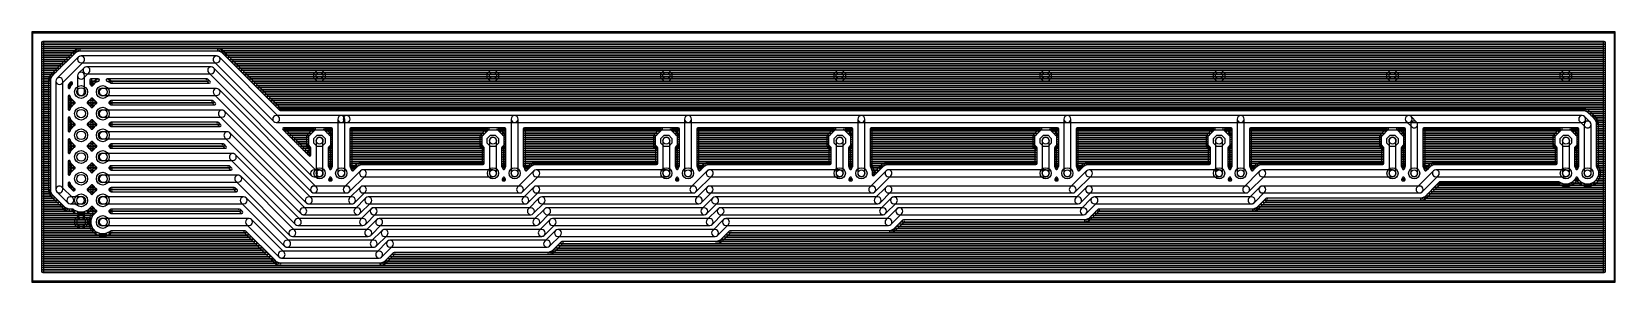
# Model space of a CAD drawing. Extents: x -12 to 173, y 5 to 34.
import ezdxf

# ---------------------------------------------------------------- set-up
doc = ezdxf.new("R2010")
doc.units = 0
for name, color, linetype in [('16', 175, 'CONTINUOUS'), ('17', 82, 'CONTINUOUS'), ('20', 30, 'CONTINUOUS'), ('44', 253, 'CONTINUOUS')]:
    doc.layers.add(name, color=color, linetype=linetype)

# ---------------------------------------------------------------- blocks, each defined once
blk = doc.blocks.new('ROUNDP')
blk.add_circle((0, 0), 0.5)
blk = doc.blocks.new('OCTAGONP')
blk.add_lwpolyline([(-0.5, -0.2071), (-0.5, 0.2071), (-0.2071, 0.5), (0.2071, 0.5), (0.5, 0.2071), (0.5, -0.2071), (0.2071, -0.5), (-0.2071, -0.5)], close=True)

msp = doc.modelspace()

# ---------------------------------------------------------------- linework, layer by layer
at = {"layer": '16'}
for points in [[(-10.7188, 6.2992), (-10.7188, 33.0708, 1), (-10.9728, 33.0708), (-10.9728, 6.2992, 1)], [(-10.8458, 32.9438), (172.1358, 32.9438, 1), (172.1358, 33.1978), (-10.8458, 33.1978, 1)], [(-10.8458, 32.893), (172.1358, 32.893, 1), (172.1358, 33.147), (-10.8458, 33.147, 1)], [(-10.8458, 32.639), (172.1358, 32.639, 1), (172.1358, 32.893), (-10.8458, 32.893, 1)], [(-10.8458, 32.385), (172.1358, 32.385, 1), (172.1358, 32.639), (-10.8458, 32.639, 1)], [(-10.8458, 32.131), (172.1358, 32.131, 1), (172.1358, 32.385), (-10.8458, 32.385, 1)], [(-10.8458, 31.877), (-7.0774, 31.877, 1), (-7.0774, 32.131), (-10.8458, 32.131, 1)], [(-10.8458, 31.623), (-7.3314, 31.623, 1), (-7.3314, 31.877), (-10.8458, 31.877, 1)], [(-10.8458, 31.369), (-7.5854, 31.369, 1), (-7.5854, 31.623), (-10.8458, 31.623, 1)], [(-7.0873, 32.1738), (-9.6273, 29.6338, 1), (-9.4477, 29.4542), (-6.9077, 31.9942, 1)], [(-6.626, 32.3753), (-7.0461, 32.2013, 1), (-6.9489, 31.9667), (-6.5288, 32.1407, 1)], [(9.7524, 32.385), (-6.5774, 32.385, 1), (-6.5774, 32.131), (9.7524, 32.131, 1)], [(10.2211, 32.2013), (9.801, 32.3753, 1), (9.7038, 32.1407), (10.1239, 31.9667, 1)], [(10.5838, 31.8523), (10.2623, 32.1738, 1), (10.0827, 31.9942), (10.4042, 31.6727, 1)], [(10.2524, 31.877), (172.1358, 31.877, 1), (172.1358, 32.131), (10.2524, 32.131, 1)], [(17.0732, 25.3628), (10.5838, 31.8523, 1), (10.4042, 31.6727), (16.8936, 25.1832, 1)], [(10.5064, 31.623), (172.1358, 31.623, 1), (172.1358, 31.877), (10.5064, 31.877, 1)], [(10.7604, 31.369), (172.1358, 31.369, 1), (172.1358, 31.623), (10.7604, 31.623, 1)], [(172.0088, 33.0708), (172.0088, 6.2992, 1), (172.2628, 6.2992), (172.2628, 33.0708, 1)], [(-10.8458, 31.115), (-7.8394, 31.115, 1), (-7.8394, 31.369), (-10.8458, 31.369, 1)], [(-10.8458, 30.861), (-8.0934, 30.861, 1), (-8.0934, 31.115), (-10.8458, 31.115, 1)], [(-10.8458, 30.607), (-8.3474, 30.607, 1), (-8.3474, 30.861), (-10.8458, 30.861, 1)], [(-10.8458, 30.353), (-8.6014, 30.353, 1), (-8.6014, 30.607), (-10.8458, 30.607, 1)], [(-10.8458, 30.099), (-8.8554, 30.099, 1), (-8.8554, 30.353), (-10.8458, 30.353, 1)], [(-10.8458, 29.845), (-9.1094, 29.845, 1), (-9.1094, 30.099), (-10.8458, 30.099, 1)], [(-10.8458, 29.591), (-9.3634, 29.591, 1), (-9.3634, 29.845), (-10.8458, 29.845, 1)], [(-6.6374, 31.4024), (-9.1774, 28.8624, 1), (-8.6026, 28.2876), (-6.0626, 30.8276, 1)], [(9.525, 31.5214), (-6.35, 31.5214, 1), (-6.35, 30.7086), (9.525, 30.7086, 1)], [(-6.0024, 30.1324), (-6.6374, 29.4974, 1), (-6.0626, 28.9226), (-5.4276, 29.5576, 1)], [(8.89, 30.2514), (-5.715, 30.2514, 1), (-5.715, 29.4386), (8.89, 29.4386, 1)], [(21.2424, 18.0674), (9.1774, 30.1324, 1), (8.6026, 29.5576), (20.6676, 17.4926, 1)], [(16.7974, 24.4174), (9.8124, 31.4024, 1), (9.2376, 30.8276), (16.2226, 23.8426, 1)], [(11.0144, 31.115), (172.1358, 31.115, 1), (172.1358, 31.369), (11.0144, 31.369, 1)], [(11.2684, 30.861), (172.1358, 30.861, 1), (172.1358, 31.115), (11.2684, 31.115, 1)], [(11.5224, 30.607), (172.1358, 30.607, 1), (172.1358, 30.861), (11.5224, 30.861, 1)], [(11.7764, 30.353), (172.1358, 30.353, 1), (172.1358, 30.607), (11.7764, 30.607, 1)], [(12.0304, 30.099), (172.1358, 30.099, 1), (172.1358, 30.353), (12.0304, 30.353, 1)], [(12.2844, 29.845), (172.1358, 29.845, 1), (172.1358, 30.099), (12.2844, 30.099, 1)], [(12.5384, 29.591), (172.1358, 29.591, 1), (172.1358, 29.845), (12.5384, 29.845, 1)], [(-10.8458, 29.337), (-9.6174, 29.337, 1), (-9.6174, 29.591), (-10.8458, 29.591, 1)], [(-10.8458, 29.083), (-9.8641, 29.083, 1), (-9.8641, 29.337), (-10.8458, 29.337, 1)], [(-10.8458, 28.829), (-9.9694, 28.829, 1), (-9.9694, 29.083), (-10.8458, 29.083, 1)], [(-10.8458, 28.575), (-10.033, 28.575, 1), (-10.033, 28.829), (-10.8458, 28.829, 1)], [(-10.8458, 28.321), (-10.033, 28.321, 1), (-10.033, 28.575), (-10.8458, 28.575, 1)], [(-10.8458, 28.067), (-10.033, 28.067, 1), (-10.033, 28.321), (-10.8458, 28.321, 1)], [(-10.8458, 27.813), (-10.033, 27.813, 1), (-10.033, 28.067), (-10.8458, 28.067, 1)], [(-9.9763, 29.2711), (-10.1503, 28.851, 1), (-9.9157, 28.7538), (-9.7417, 29.1739, 1)], [(-10.16, 28.8024), (-10.16, 15.6476, 1), (-9.906, 15.6476), (-9.906, 28.8024, 1)], [(-9.6273, 29.6338), (-9.9488, 29.3123, 1), (-9.7692, 29.1327), (-9.4477, 29.4542, 1)], [(-9.2964, 28.575), (-9.2964, 15.875, 1), (-8.4836, 15.875), (-8.4836, 28.575, 1)], [(-7.6572, 28.0117), (-7.4032, 28.2658, 1), (-7.5828, 28.4454), (-7.8368, 28.1914, 1)], [(-7.731, 28.198), (-7.8643, 27.8761, 1), (-7.6297, 27.7789), (-7.4963, 28.1008, 1)], [(-7.62, 27.8275), (-7.62, 28.1015, 1), (-7.874, 28.1015), (-7.874, 27.8275, 1)], [(-7.747, 27.813), (-7.7004, 27.813, 1), (-7.7004, 28.067), (-7.747, 28.067, 1)], [(-7.6546, 28.067), (-7.569, 28.067, 1), (-7.569, 28.321), (-7.6546, 28.321, 1)], [(-7.5828, 28.3598), (-7.7035, 28.2392, 1), (-7.5239, 28.0596), (-7.4032, 28.1802, 1)], [(-7.62, 28.3556), (-7.62, 28.27, 1), (-7.366, 28.27), (-7.366, 28.3556, 1)], [(-6.7564, 29.21), (-6.7564, 27.305, 1), (-5.9436, 27.305), (-5.9436, 29.21, 1)], [(-5.08, 28.27), (-5.08, 28.702, 1), (-5.334, 28.702), (-5.334, 28.27, 1)], [(-5.207, 28.575), (-4.3325, 28.575, 1), (-4.3325, 28.829), (-5.207, 28.829, 1)], [(-5.207, 28.321), (-4.775, 28.321, 1), (-4.775, 28.575), (-5.207, 28.575, 1)], [(-4.9965, 28.2392), (-5.1172, 28.3598, 1), (-5.2968, 28.1802), (-5.1761, 28.0596, 1)], [(-5.131, 28.067), (-5.029, 28.067, 1), (-5.029, 28.321), (-5.131, 28.321, 1)], [(-4.9627, 28.1827), (-4.969, 28.198, 1), (-5.2037, 28.1008), (-5.1973, 28.0855, 1)], [(-5.191, 28.1979), (-5.1973, 28.1826, 1), (-4.9627, 28.0855), (-4.9563, 28.1008, 1)], [(-4.7442, 28.6585), (-5.1635, 28.2392, 1), (-4.9839, 28.0596), (-4.5646, 28.4789, 1)], [(-4.3811, 28.8193), (-4.703, 28.686, 1), (-4.6058, 28.4513), (-4.2839, 28.5847, 1)], [(-2.917, 28.686), (-3.2389, 28.8193, 1), (-3.3361, 28.5847), (-3.0142, 28.4513, 1)], [(-3.2875, 28.575), (8.4166, 28.575, 1), (8.4166, 28.829), (-3.2875, 28.829, 1)], [(-2.7552, 28.5378), (-2.8758, 28.6585, 1), (-3.0554, 28.4789), (-2.9348, 28.3582, 1)], [(8.6706, 28.575), (-2.845, 28.575, 1), (-2.845, 28.321), (8.6706, 28.321, 1)], [(-2.845, 28.321), (8.6706, 28.321, 1), (8.6706, 28.575), (-2.845, 28.575, 1)], [(8.3268, 28.6122), (8.5808, 28.3582, 1), (8.7604, 28.5378), (8.5064, 28.7918, 1)], [(12.7924, 29.337), (172.1358, 29.337, 1), (172.1358, 29.591), (12.7924, 29.591, 1)], [(13.0464, 29.083), (172.1358, 29.083, 1), (172.1358, 29.337), (13.0464, 29.337, 1)], [(13.3004, 28.829), (172.1358, 28.829, 1), (172.1358, 29.083), (13.3004, 29.083, 1)], [(13.5544, 28.575), (172.1358, 28.575, 1), (172.1358, 28.829), (13.5544, 28.829, 1)], [(13.8084, 28.321), (172.1358, 28.321, 1), (172.1358, 28.575), (13.8084, 28.575, 1)], [(14.0624, 28.067), (172.1358, 28.067, 1), (172.1358, 28.321), (14.0624, 28.321, 1)], [(14.3164, 27.813), (172.1358, 27.813, 1), (172.1358, 28.067), (14.3164, 28.067, 1)], [(-10.8458, 27.559), (-10.033, 27.559, 1), (-10.033, 27.813), (-10.8458, 27.813, 1)], [(-10.8458, 27.305), (-10.033, 27.305, 1), (-10.033, 27.559), (-10.8458, 27.559, 1)], [(-10.8458, 27.051), (-10.033, 27.051, 1), (-10.033, 27.305), (-10.8458, 27.305, 1)], [(-10.8458, 26.797), (-10.033, 26.797, 1), (-10.033, 27.051), (-10.8458, 27.051, 1)], [(-10.8458, 26.543), (-10.033, 26.543, 1), (-10.033, 26.797), (-10.8458, 26.797, 1)], [(-10.8458, 26.289), (-10.033, 26.289, 1), (-10.033, 26.543), (-10.8458, 26.543, 1)], [(-10.8458, 26.035), (-10.033, 26.035, 1), (-10.033, 26.289), (-10.8458, 26.289, 1)], [(-10.8458, 25.781), (-10.033, 25.781, 1), (-10.033, 26.035), (-10.8458, 26.035, 1)], [(-7.62, 25.2875), (-7.62, 26.7825, 1), (-7.874, 26.7825), (-7.874, 25.2875, 1)], [(-7.8643, 26.7339), (-7.731, 26.412, 1), (-7.4963, 26.5092), (-7.6297, 26.8311, 1)], [(-7.747, 26.543), (-7.7004, 26.543, 1), (-7.7004, 26.797), (-7.747, 26.797, 1)], [(-7.747, 26.289), (-7.569, 26.289, 1), (-7.569, 26.543), (-7.747, 26.543, 1)], [(-7.747, 26.035), (-7.315, 26.035, 1), (-7.315, 26.289), (-7.747, 26.289, 1)], [(-7.747, 25.781), (-7.315, 25.781, 1), (-7.315, 26.035), (-7.747, 26.035, 1)], [(-7.7035, 26.3708), (-7.2842, 25.9515, 1), (-7.1046, 26.1311), (-7.5239, 26.5504, 1)], [(-7.2842, 26.1185), (-7.7035, 25.6992, 1), (-7.5239, 25.5196), (-7.1046, 25.9389, 1)], [(-7.243, 25.924), (-7.2277, 25.9177, 1), (-7.1305, 26.1523), (-7.1458, 26.1587, 1)], [(-7.2276, 26.1523), (-7.2429, 26.146, 1), (-7.1458, 25.9113), (-7.1305, 25.9177, 1)], [(-5.4723, 25.9177), (-5.457, 25.924, 1), (-5.5542, 26.1587), (-5.5695, 26.1523, 1)], [(-5.4571, 26.146), (-5.4724, 26.1523, 1), (-5.5695, 25.9177), (-5.5542, 25.9113, 1)], [(-5.4158, 25.9515), (-4.9965, 26.3708, 1), (-5.1761, 26.5504), (-5.5954, 26.1311, 1)], [(-4.9965, 25.6992), (-5.4158, 26.1185, 1), (-5.5954, 25.9389), (-5.1761, 25.5196, 1)], [(-5.385, 26.035), (-4.775, 26.035, 1), (-4.775, 26.289), (-5.385, 26.289, 1)], [(-5.385, 25.781), (-4.775, 25.781, 1), (-4.775, 26.035), (-5.385, 26.035, 1)], [(-5.131, 26.289), (-5.029, 26.289, 1), (-5.029, 26.543), (-5.131, 26.543, 1)], [(-4.969, 26.412), (-4.9627, 26.4273, 1), (-5.1973, 26.5245), (-5.2037, 26.5092, 1)], [(-5.1973, 26.4274), (-5.191, 26.4121, 1), (-4.9563, 26.5092), (-4.9627, 26.5245, 1)], [(-5.1635, 26.3708), (-4.7442, 25.9515, 1), (-4.5646, 26.1311), (-4.9839, 26.5504, 1)], [(-4.7442, 26.1185), (-5.1635, 25.6992, 1), (-4.9839, 25.5196), (-4.5646, 25.9389, 1)], [(-4.703, 25.924), (-4.6877, 25.9177, 1), (-4.5905, 26.1523), (-4.6058, 26.1587, 1)], [(-4.6876, 26.1523), (-4.7029, 26.146, 1), (-4.6058, 25.9113), (-4.5905, 25.9177, 1)], [(-3.81, 26.8986), (9.525, 26.8986, 1), (9.525, 27.7114), (-3.81, 27.7114, 1)], [(-2.9323, 25.9177), (-2.917, 25.924, 1), (-3.0142, 26.1587), (-3.0295, 26.1523, 1)], [(-2.9171, 26.146), (-2.9324, 26.1523, 1), (-3.0295, 25.9177), (-3.0142, 25.9113, 1)], [(-2.8758, 25.9515), (-2.7552, 26.0722, 1), (-2.9348, 26.2518), (-3.0554, 26.1311, 1)], [(-2.7552, 25.9978), (-2.8758, 26.1185, 1), (-3.0554, 25.9389), (-2.9348, 25.8182, 1)], [(-2.845, 26.035), (9.0516, 26.035, 1), (9.0516, 26.289), (-2.845, 26.289, 1)], [(9.3056, 26.035), (-2.845, 26.035, 1), (-2.845, 25.781), (9.3056, 25.781, 1)], [(-2.845, 25.781), (9.3056, 25.781, 1), (9.3056, 26.035), (-2.845, 26.035, 1)], [(8.9617, 26.0722), (9.2158, 25.8182, 1), (9.3954, 25.9978), (9.1414, 26.2518, 1)], [(9.2376, 27.0176), (20.6676, 15.5876, 1), (21.2424, 16.1624), (9.8124, 27.5924, 1)], [(14.5704, 27.559), (172.1358, 27.559, 1), (172.1358, 27.813), (14.5704, 27.813, 1)], [(14.8244, 27.305), (172.1358, 27.305, 1), (172.1358, 27.559), (14.8244, 27.559, 1)], [(15.0784, 27.051), (172.1358, 27.051, 1), (172.1358, 27.305), (15.0784, 27.305, 1)], [(15.3324, 26.797), (172.1358, 26.797, 1), (172.1358, 27.051), (15.3324, 27.051, 1)], [(15.5864, 26.543), (172.1358, 26.543, 1), (172.1358, 26.797), (15.5864, 26.797, 1)], [(15.8404, 26.289), (172.1358, 26.289, 1), (172.1358, 26.543), (15.8404, 26.543, 1)], [(16.0944, 26.035), (172.1358, 26.035, 1), (172.1358, 26.289), (16.0944, 26.289, 1)], [(16.3484, 25.781), (172.1358, 25.781, 1), (172.1358, 26.035), (16.3484, 26.035, 1)], [(-10.8458, 25.527), (-10.033, 25.527, 1), (-10.033, 25.781), (-10.8458, 25.781, 1)], [(-10.8458, 25.273), (-10.033, 25.273, 1), (-10.033, 25.527), (-10.8458, 25.527, 1)], [(-10.8458, 25.019), (-10.033, 25.019, 1), (-10.033, 25.273), (-10.8458, 25.273, 1)], [(-10.8458, 24.765), (-10.033, 24.765, 1), (-10.033, 25.019), (-10.8458, 25.019, 1)], [(-10.8458, 24.511), (-10.033, 24.511, 1), (-10.033, 24.765), (-10.8458, 24.765, 1)], [(-10.8458, 24.257), (-10.033, 24.257, 1), (-10.033, 24.511), (-10.8458, 24.511, 1)], [(-10.8458, 24.003), (-10.033, 24.003, 1), (-10.033, 24.257), (-10.8458, 24.257, 1)], [(-7.747, 25.527), (-7.569, 25.527, 1), (-7.569, 25.781), (-7.747, 25.781, 1)], [(-7.731, 25.658), (-7.8643, 25.3361, 1), (-7.6297, 25.2389), (-7.4963, 25.5608, 1)], [(-7.747, 25.273), (-7.7004, 25.273, 1), (-7.7004, 25.527), (-7.747, 25.527, 1)], [(-7.62, 22.7475), (-7.62, 24.2425, 1), (-7.874, 24.2425), (-7.874, 22.7475, 1)], [(-7.8643, 24.1939), (-7.731, 23.872, 1), (-7.4963, 23.9692), (-7.6297, 24.2911, 1)], [(-7.747, 24.003), (-7.7004, 24.003, 1), (-7.7004, 24.257), (-7.747, 24.257, 1)], [(-5.131, 25.527), (-5.029, 25.527, 1), (-5.029, 25.781), (-5.131, 25.781, 1)], [(-4.9627, 25.6427), (-4.969, 25.658, 1), (-5.2037, 25.5608), (-5.1973, 25.5455, 1)], [(-5.191, 25.6579), (-5.1973, 25.6426, 1), (-4.9627, 25.5455), (-4.9563, 25.5608, 1)], [(-3.81, 24.3586), (10.16, 24.3586, 1), (10.16, 25.1714), (-3.81, 25.1714, 1)], [(9.8726, 24.4776), (20.0326, 14.3176, 1), (20.6074, 14.8924), (10.4474, 25.0524, 1)], [(24.13, 24.5364), (16.51, 24.5364, 1), (16.51, 23.7236), (24.13, 23.7236, 1)], [(16.6024, 25.527), (172.1358, 25.527, 1), (172.1358, 25.781), (16.6024, 25.781, 1)], [(16.8564, 25.273), (172.1358, 25.273, 1), (172.1358, 25.527), (16.8564, 25.527, 1)], [(169.7724, 25.4), (16.9834, 25.4, 1), (16.9834, 25.146), (169.7724, 25.146, 1)], [(24.5364, 17.78), (24.5364, 24.13, 1), (23.7236, 24.13), (23.7236, 17.78, 1)], [(24.13, 23.7236), (24.765, 23.7236, 1), (24.765, 24.5364), (24.13, 24.5364, 1)], [(24.765, 23.7236), (44.45, 23.7236, 1), (44.45, 24.5364), (24.765, 24.5364, 1)], [(44.45, 23.7236), (64.77, 23.7236, 1), (64.77, 24.5364), (44.45, 24.5364, 1)], [(44.8564, 17.78), (44.8564, 24.13, 1), (44.0436, 24.13), (44.0436, 17.78, 1)], [(64.77, 23.7236), (85.09, 23.7236, 1), (85.09, 24.5364), (64.77, 24.5364, 1)], [(65.1764, 17.78), (65.1764, 24.13, 1), (64.3636, 24.13), (64.3636, 17.78, 1)], [(85.09, 23.7236), (109.22, 23.7236, 1), (109.22, 24.5364), (85.09, 24.5364, 1)], [(85.4964, 17.78), (85.4964, 24.13, 1), (84.6836, 24.13), (84.6836, 17.78, 1)], [(109.22, 23.7236), (129.54, 23.7236, 1), (129.54, 24.5364), (109.22, 24.5364, 1)], [(109.6264, 17.78), (109.6264, 24.13, 1), (108.8136, 24.13), (108.8136, 17.78, 1)], [(129.54, 23.7236), (149.225, 23.7236, 1), (149.225, 24.5364), (129.54, 24.5364, 1)], [(129.9464, 17.78), (129.9464, 24.13, 1), (129.1336, 24.13), (129.1336, 17.78, 1)], [(149.225, 23.7236), (169.545, 23.7236, 1), (169.545, 24.5364), (149.225, 24.5364, 1)], [(150.1474, 23.7824), (149.5124, 24.4174, 1), (148.9376, 23.8426), (149.5726, 23.2076, 1)], [(169.2576, 23.8426), (169.8926, 23.2076, 1), (170.4674, 23.7824), (169.8324, 24.4174, 1)], [(170.2411, 25.2163), (169.821, 25.3903, 1), (169.7238, 25.1557), (170.1439, 24.9817, 1)], [(170.079, 25.019), (172.1358, 25.019, 1), (172.1358, 25.273), (170.079, 25.273, 1)], [(170.9173, 24.5538), (170.2823, 25.1888, 1), (170.1027, 25.0092), (170.7377, 24.3742, 1)], [(170.3994, 24.765), (172.1358, 24.765, 1), (172.1358, 25.019), (170.3994, 25.019, 1)], [(170.6534, 24.511), (172.1358, 24.511, 1), (172.1358, 24.765), (170.6534, 24.765, 1)], [(171.2388, 24.2323), (170.9173, 24.5538, 1), (170.7377, 24.3742), (171.0592, 24.0527, 1)], [(170.9074, 24.257), (172.1358, 24.257, 1), (172.1358, 24.511), (170.9074, 24.511, 1)], [(171.4403, 23.771), (171.2663, 24.1911, 1), (171.0317, 24.0939), (171.2057, 23.6738, 1)], [(171.1542, 24.003), (172.1358, 24.003, 1), (172.1358, 24.257), (171.1542, 24.257, 1)], [(-10.8458, 23.749), (-10.033, 23.749, 1), (-10.033, 24.003), (-10.8458, 24.003, 1)], [(-10.8458, 23.495), (-10.033, 23.495, 1), (-10.033, 23.749), (-10.8458, 23.749, 1)], [(-10.8458, 23.241), (-10.033, 23.241, 1), (-10.033, 23.495), (-10.8458, 23.495, 1)], [(-10.8458, 22.987), (-10.033, 22.987, 1), (-10.033, 23.241), (-10.8458, 23.241, 1)], [(-10.8458, 22.733), (-10.033, 22.733, 1), (-10.033, 22.987), (-10.8458, 22.987, 1)], [(-10.8458, 22.479), (-10.033, 22.479, 1), (-10.033, 22.733), (-10.8458, 22.733, 1)], [(-10.8458, 22.225), (-10.033, 22.225, 1), (-10.033, 22.479), (-10.8458, 22.479, 1)], [(-7.747, 23.749), (-7.569, 23.749, 1), (-7.569, 24.003), (-7.747, 24.003, 1)], [(-7.747, 23.495), (-7.315, 23.495, 1), (-7.315, 23.749), (-7.747, 23.749, 1)], [(-7.747, 23.241), (-7.315, 23.241, 1), (-7.315, 23.495), (-7.747, 23.495, 1)], [(-7.747, 22.987), (-7.569, 22.987, 1), (-7.569, 23.241), (-7.747, 23.241, 1)], [(-7.731, 23.118), (-7.8643, 22.7961, 1), (-7.6297, 22.6989), (-7.4963, 23.0208, 1)], [(-7.747, 22.733), (-7.7004, 22.733, 1), (-7.7004, 22.987), (-7.747, 22.987, 1)], [(-7.7035, 23.8308), (-7.2842, 23.4115, 1), (-7.1046, 23.5911), (-7.5239, 24.0104, 1)], [(-7.2842, 23.5785), (-7.7035, 23.1592, 1), (-7.5239, 22.9796), (-7.1046, 23.3989, 1)], [(-7.243, 23.384), (-7.2277, 23.3777, 1), (-7.1305, 23.6123), (-7.1458, 23.6187, 1)], [(-7.2276, 23.6123), (-7.2429, 23.606, 1), (-7.1458, 23.3713), (-7.1305, 23.3777, 1)], [(-5.4723, 23.3777), (-5.457, 23.384, 1), (-5.5542, 23.6187), (-5.5695, 23.6123, 1)], [(-5.4571, 23.606), (-5.4724, 23.6123, 1), (-5.5695, 23.3777), (-5.5542, 23.3713, 1)], [(-5.4158, 23.4115), (-4.9965, 23.8308, 1), (-5.1761, 24.0104), (-5.5954, 23.5911, 1)], [(-4.9965, 23.1592), (-5.4158, 23.5785, 1), (-5.5954, 23.3989), (-5.1761, 22.9796, 1)], [(-5.385, 23.495), (-4.775, 23.495, 1), (-4.775, 23.749), (-5.385, 23.749, 1)], [(-5.385, 23.241), (-4.775, 23.241, 1), (-4.775, 23.495), (-5.385, 23.495, 1)], [(-5.131, 23.749), (-5.029, 23.749, 1), (-5.029, 24.003), (-5.131, 24.003, 1)], [(-5.131, 22.987), (-5.029, 22.987, 1), (-5.029, 23.241), (-5.131, 23.241, 1)], [(-4.969, 23.872), (-4.9627, 23.8873, 1), (-5.1973, 23.9845), (-5.2037, 23.9692, 1)], [(-4.9627, 23.1027), (-4.969, 23.118, 1), (-5.2037, 23.0208), (-5.1973, 23.0055, 1)], [(-5.1973, 23.8874), (-5.191, 23.8721, 1), (-4.9563, 23.9692), (-4.9627, 23.9845, 1)], [(-5.191, 23.1179), (-5.1973, 23.1026, 1), (-4.9627, 23.0055), (-4.9563, 23.0208, 1)], [(-5.1635, 23.8308), (-4.7442, 23.4115, 1), (-4.5646, 23.5911), (-4.9839, 24.0104, 1)], [(-4.7442, 23.5785), (-5.1635, 23.1592, 1), (-4.9839, 22.9796), (-4.5646, 23.3989, 1)], [(-4.703, 23.384), (-4.6877, 23.3777, 1), (-4.5905, 23.6123), (-4.6058, 23.6187, 1)], [(-4.6876, 23.6123), (-4.7029, 23.606, 1), (-4.6058, 23.3713), (-4.5905, 23.3777, 1)], [(-3.81, 21.8186), (10.795, 21.8186, 1), (10.795, 22.6314), (-3.81, 22.6314, 1)], [(-2.9323, 23.3777), (-2.917, 23.384, 1), (-3.0142, 23.6187), (-3.0295, 23.6123, 1)], [(-2.9171, 23.606), (-2.9324, 23.6123, 1), (-3.0295, 23.3777), (-3.0142, 23.3713, 1)], [(-2.8758, 23.4115), (-2.7552, 23.5322, 1), (-2.9348, 23.7118), (-3.0554, 23.5911, 1)], [(-2.7552, 23.4578), (-2.8758, 23.5785, 1), (-3.0554, 23.3989), (-2.9348, 23.2782, 1)], [(-2.845, 23.495), (9.6866, 23.495, 1), (9.6866, 23.749), (-2.845, 23.749, 1)], [(9.9406, 23.495), (-2.845, 23.495, 1), (-2.845, 23.241), (9.9406, 23.241, 1)], [(-2.845, 23.241), (9.9405, 23.241, 1), (9.9405, 23.495), (-2.845, 23.495, 1)], [(9.5967, 23.5322), (9.8508, 23.2782, 1), (10.0304, 23.4578), (9.7764, 23.7118, 1)], [(10.5076, 21.9376), (19.3976, 13.0476, 1), (19.9724, 13.6224), (11.0824, 22.5124, 1)], [(20.5368, 19.9942), (17.4542, 23.0768, 1), (17.2746, 22.8972), (20.3572, 19.8146, 1)], [(17.3644, 22.86), (22.987, 22.86, 1), (22.987, 23.114), (17.3644, 23.114, 1)], [(17.4914, 22.733), (20.8843, 22.733, 1), (20.8843, 22.987), (17.4914, 22.987, 1)], [(17.7454, 22.479), (20.6303, 22.479, 1), (20.6303, 22.733), (17.7454, 22.733, 1)], [(17.9994, 22.225), (20.3763, 22.225, 1), (20.3763, 22.479), (17.9994, 22.479, 1)], [(20.9215, 23.0768), (20.1032, 22.2585, 1), (20.2828, 22.0789), (21.1011, 22.8972, 1)], [(20.066, 22.1687), (20.066, 21.0113, 1), (20.32, 21.0113), (20.32, 22.1687, 1)], [(22.1687, 23.114), (21.0113, 23.114, 1), (21.0113, 22.86), (22.1687, 22.86, 1)], [(23.0768, 22.2585), (22.2585, 23.0768, 1), (22.0789, 22.8972), (22.8972, 22.0789, 1)], [(22.2957, 22.733), (22.987, 22.733, 1), (22.987, 22.987), (22.2957, 22.987, 1)], [(22.5496, 22.479), (22.987, 22.479, 1), (22.987, 22.733), (22.5496, 22.733, 1)], [(22.8037, 22.225), (22.987, 22.225, 1), (22.987, 22.479), (22.8037, 22.479, 1)], [(22.86, 22.987), (22.86, 18.6036, 1), (23.114, 18.6036), (23.114, 22.987, 1)], [(23.114, 21.0113), (23.114, 22.1687, 1), (22.86, 22.1687), (22.86, 21.0113, 1)], [(25.4, 18.6036), (25.4, 22.987, 1), (25.146, 22.987), (25.146, 18.6036, 1)], [(25.273, 22.86), (43.307, 22.86, 1), (43.307, 23.114), (25.273, 23.114, 1)], [(25.273, 22.733), (41.2043, 22.733, 1), (41.2043, 22.987), (25.273, 22.987, 1)], [(25.273, 22.479), (40.9503, 22.479, 1), (40.9503, 22.733), (25.273, 22.733, 1)], [(25.273, 22.225), (40.6963, 22.225, 1), (40.6963, 22.479), (25.273, 22.479, 1)], [(41.2415, 23.0768), (40.4232, 22.2585, 1), (40.6028, 22.0789), (41.4211, 22.8972, 1)], [(40.386, 22.1687), (40.386, 21.0113, 1), (40.64, 21.0113), (40.64, 22.1687, 1)], [(42.4887, 23.114), (41.3313, 23.114, 1), (41.3313, 22.86), (42.4887, 22.86, 1)], [(43.3968, 22.2585), (42.5785, 23.0768, 1), (42.3989, 22.8972), (43.2172, 22.0789, 1)], [(42.6157, 22.733), (43.307, 22.733, 1), (43.307, 22.987), (42.6157, 22.987, 1)], [(42.8697, 22.479), (43.307, 22.479, 1), (43.307, 22.733), (42.8697, 22.733, 1)], [(43.1237, 22.225), (43.307, 22.225, 1), (43.307, 22.479), (43.1237, 22.479, 1)], [(43.18, 22.987), (43.18, 18.6036, 1), (43.434, 18.6036), (43.434, 22.987, 1)], [(43.434, 21.0113), (43.434, 22.1687, 1), (43.18, 22.1687), (43.18, 21.0113, 1)], [(45.72, 18.6036), (45.72, 22.987, 1), (45.466, 22.987), (45.466, 18.6036, 1)], [(45.593, 22.86), (63.627, 22.86, 1), (63.627, 23.114), (45.593, 23.114, 1)], [(45.593, 22.733), (61.5243, 22.733, 1), (61.5243, 22.987), (45.593, 22.987, 1)], [(45.593, 22.479), (61.2703, 22.479, 1), (61.2703, 22.733), (45.593, 22.733, 1)], [(45.593, 22.225), (61.0163, 22.225, 1), (61.0163, 22.479), (45.593, 22.479, 1)], [(61.5615, 23.0768), (60.7432, 22.2585, 1), (60.9228, 22.0789), (61.7411, 22.8972, 1)], [(60.706, 22.1687), (60.706, 21.0113, 1), (60.96, 21.0113), (60.96, 22.1687, 1)], [(62.8087, 23.114), (61.6513, 23.114, 1), (61.6513, 22.86), (62.8087, 22.86, 1)], [(63.7168, 22.2585), (62.8985, 23.0768, 1), (62.7189, 22.8972), (63.5372, 22.0789, 1)], [(62.9357, 22.733), (63.627, 22.733, 1), (63.627, 22.987), (62.9357, 22.987, 1)], [(63.1897, 22.479), (63.627, 22.479, 1), (63.627, 22.733), (63.1897, 22.733, 1)], [(63.4437, 22.225), (63.627, 22.225, 1), (63.627, 22.479), (63.4437, 22.479, 1)], [(63.5, 22.987), (63.5, 18.6036, 1), (63.754, 18.6036), (63.754, 22.987, 1)], [(63.754, 21.0113), (63.754, 22.1687, 1), (63.5, 22.1687), (63.5, 21.0113, 1)], [(66.04, 18.6036), (66.04, 22.987, 1), (65.786, 22.987), (65.786, 18.6036, 1)], [(65.913, 22.86), (83.947, 22.86, 1), (83.947, 23.114), (65.913, 23.114, 1)], [(65.913, 22.733), (81.8443, 22.733, 1), (81.8443, 22.987), (65.913, 22.987, 1)], [(65.913, 22.479), (81.5903, 22.479, 1), (81.5903, 22.733), (65.913, 22.733, 1)], [(65.913, 22.225), (81.3363, 22.225, 1), (81.3363, 22.479), (65.913, 22.479, 1)], [(81.8815, 23.0768), (81.0632, 22.2585, 1), (81.2428, 22.0789), (82.0611, 22.8972, 1)], [(81.026, 22.1687), (81.026, 21.0113, 1), (81.28, 21.0113), (81.28, 22.1687, 1)], [(83.1287, 23.114), (81.9713, 23.114, 1), (81.9713, 22.86), (83.1287, 22.86, 1)], [(84.0368, 22.2585), (83.2185, 23.0768, 1), (83.0389, 22.8972), (83.8572, 22.0789, 1)], [(83.2557, 22.733), (83.947, 22.733, 1), (83.947, 22.987), (83.2557, 22.987, 1)], [(83.5097, 22.479), (83.947, 22.479, 1), (83.947, 22.733), (83.5097, 22.733, 1)], [(83.7636, 22.225), (83.947, 22.225, 1), (83.947, 22.479), (83.7636, 22.479, 1)], [(83.82, 22.987), (83.82, 18.6036, 1), (84.074, 18.6036), (84.074, 22.987, 1)], [(84.074, 21.0113), (84.074, 22.1687, 1), (83.82, 22.1687), (83.82, 21.0113, 1)], [(86.36, 18.6036), (86.36, 22.987, 1), (86.106, 22.987), (86.106, 18.6036, 1)], [(86.233, 22.86), (108.077, 22.86, 1), (108.077, 23.114), (86.233, 23.114, 1)], [(86.233, 22.733), (105.9743, 22.733, 1), (105.9743, 22.987), (86.233, 22.987, 1)], [(86.233, 22.479), (105.7203, 22.479, 1), (105.7203, 22.733), (86.233, 22.733, 1)], [(86.233, 22.225), (105.4663, 22.225, 1), (105.4663, 22.479), (86.233, 22.479, 1)], [(106.0115, 23.0768), (105.1932, 22.2585, 1), (105.3728, 22.0789), (106.1911, 22.8972, 1)], [(105.156, 22.1687), (105.156, 21.0113, 1), (105.41, 21.0113), (105.41, 22.1687, 1)], [(107.2587, 23.114), (106.1013, 23.114, 1), (106.1013, 22.86), (107.2587, 22.86, 1)], [(108.1668, 22.2585), (107.3485, 23.0768, 1), (107.1689, 22.8972), (107.9872, 22.0789, 1)], [(107.3856, 22.733), (108.077, 22.733, 1), (108.077, 22.987), (107.3856, 22.987, 1)], [(107.6397, 22.479), (108.077, 22.479, 1), (108.077, 22.733), (107.6397, 22.733, 1)], [(107.8937, 22.225), (108.077, 22.225, 1), (108.077, 22.479), (107.8937, 22.479, 1)], [(107.95, 22.987), (107.95, 18.6036, 1), (108.204, 18.6036), (108.204, 22.987, 1)], [(108.204, 21.0113), (108.204, 22.1687, 1), (107.95, 22.1687), (107.95, 21.0113, 1)], [(110.49, 18.6036), (110.49, 22.987, 1), (110.236, 22.987), (110.236, 18.6036, 1)], [(110.363, 22.86), (128.397, 22.86, 1), (128.397, 23.114), (110.363, 23.114, 1)], [(110.363, 22.733), (126.2943, 22.733, 1), (126.2943, 22.987), (110.363, 22.987, 1)], [(110.363, 22.479), (126.0403, 22.479, 1), (126.0403, 22.733), (110.363, 22.733, 1)], [(110.363, 22.225), (125.7863, 22.225, 1), (125.7863, 22.479), (110.363, 22.479, 1)], [(126.3315, 23.0768), (125.5132, 22.2585, 1), (125.6928, 22.0789), (126.5111, 22.8972, 1)], [(125.476, 22.1687), (125.476, 21.0113, 1), (125.73, 21.0113), (125.73, 22.1687, 1)], [(127.5787, 23.114), (126.4213, 23.114, 1), (126.4213, 22.86), (127.5787, 22.86, 1)], [(128.4868, 22.2585), (127.6685, 23.0768, 1), (127.4889, 22.8972), (128.3072, 22.0789, 1)], [(127.7057, 22.733), (128.397, 22.733, 1), (128.397, 22.987), (127.7057, 22.987, 1)], [(127.9597, 22.479), (128.397, 22.479, 1), (128.397, 22.733), (127.9597, 22.733, 1)], [(128.2137, 22.225), (128.397, 22.225, 1), (128.397, 22.479), (128.2137, 22.479, 1)], [(128.27, 22.987), (128.27, 18.6036, 1), (128.524, 18.6036), (128.524, 22.987, 1)], [(128.524, 21.0113), (128.524, 22.1687, 1), (128.27, 22.1687), (128.27, 21.0113, 1)], [(130.81, 18.6036), (130.81, 22.987, 1), (130.556, 22.987), (130.556, 18.6036, 1)], [(130.683, 22.86), (148.717, 22.86, 1), (148.717, 23.114), (130.683, 23.114, 1)], [(130.683, 22.733), (146.6143, 22.733, 1), (146.6143, 22.987), (130.683, 22.987, 1)], [(130.683, 22.479), (146.3603, 22.479, 1), (146.3603, 22.733), (130.683, 22.733, 1)], [(130.683, 22.225), (146.1063, 22.225, 1), (146.1063, 22.479), (130.683, 22.479, 1)], [(146.6515, 23.0768), (145.8332, 22.2585, 1), (146.0128, 22.0789), (146.8311, 22.8972, 1)], [(145.796, 22.1687), (145.796, 21.0113, 1), (146.05, 21.0113), (146.05, 22.1687, 1)], [(147.8987, 23.114), (146.7413, 23.114, 1), (146.7413, 22.86), (147.8987, 22.86, 1)], [(148.8068, 22.2585), (147.9885, 23.0768, 1), (147.8089, 22.8972), (148.6272, 22.0789, 1)], [(148.0257, 22.733), (148.717, 22.733, 1), (148.717, 22.987), (148.0257, 22.987, 1)], [(148.2797, 22.479), (148.717, 22.479, 1), (148.717, 22.733), (148.2797, 22.733, 1)], [(148.5336, 22.225), (148.717, 22.225, 1), (148.717, 22.479), (148.5336, 22.479, 1)], [(148.59, 22.987), (148.59, 18.6036, 1), (148.844, 18.6036), (148.844, 22.987, 1)], [(148.844, 21.0113), (148.844, 22.1687, 1), (148.59, 22.1687), (148.59, 21.0113, 1)], [(150.2664, 17.78), (150.2664, 23.495, 1), (149.4536, 23.495), (149.4536, 17.78, 1)], [(151.13, 18.6036), (151.13, 22.987, 1), (150.876, 22.987), (150.876, 18.6036, 1)], [(151.003, 22.86), (169.037, 22.86, 1), (169.037, 23.114), (151.003, 23.114, 1)], [(151.003, 22.733), (166.9343, 22.733, 1), (166.9343, 22.987), (151.003, 22.987, 1)], [(151.003, 22.479), (166.6803, 22.479, 1), (166.6803, 22.733), (151.003, 22.733, 1)], [(151.003, 22.225), (166.4263, 22.225, 1), (166.4263, 22.479), (151.003, 22.479, 1)], [(166.9715, 23.0768), (166.1532, 22.2585, 1), (166.3328, 22.0789), (167.1511, 22.8972, 1)], [(166.116, 22.1687), (166.116, 21.0113, 1), (166.37, 21.0113), (166.37, 22.1687, 1)], [(168.2187, 23.114), (167.0613, 23.114, 1), (167.0613, 22.86), (168.2187, 22.86, 1)], [(169.1268, 22.2585), (168.3085, 23.0768, 1), (168.1289, 22.8972), (168.9472, 22.0789, 1)], [(168.3457, 22.733), (169.037, 22.733, 1), (169.037, 22.987), (168.3457, 22.987, 1)], [(168.5996, 22.479), (169.037, 22.479, 1), (169.037, 22.733), (168.5996, 22.733, 1)], [(168.8537, 22.225), (169.037, 22.225, 1), (169.037, 22.479), (168.8537, 22.479, 1)], [(168.91, 22.987), (168.91, 18.6036, 1), (169.164, 18.6036), (169.164, 22.987, 1)], [(169.164, 21.0113), (169.164, 22.1687, 1), (168.91, 22.1687), (168.91, 21.0113, 1)], [(169.7736, 23.495), (169.7736, 17.78, 1), (170.5864, 17.78), (170.5864, 23.495, 1)], [(171.2594, 23.749), (172.1358, 23.749, 1), (172.1358, 24.003), (171.2594, 24.003, 1)], [(171.45, 18.6036), (171.45, 23.7224, 1), (171.196, 23.7224), (171.196, 18.6036, 1)], [(171.323, 23.495), (172.1358, 23.495, 1), (172.1358, 23.749), (171.323, 23.749, 1)], [(171.323, 23.241), (172.1358, 23.241, 1), (172.1358, 23.495), (171.323, 23.495, 1)], [(171.323, 22.987), (172.1358, 22.987, 1), (172.1358, 23.241), (171.323, 23.241, 1)], [(171.323, 22.733), (172.1358, 22.733, 1), (172.1358, 22.987), (171.323, 22.987, 1)], [(171.323, 22.479), (172.1358, 22.479, 1), (172.1358, 22.733), (171.323, 22.733, 1)], [(171.323, 22.225), (172.1358, 22.225, 1), (172.1358, 22.479), (171.323, 22.479, 1)], [(-10.8458, 21.971), (-10.033, 21.971, 1), (-10.033, 22.225), (-10.8458, 22.225, 1)], [(-10.8458, 21.717), (-10.033, 21.717, 1), (-10.033, 21.971), (-10.8458, 21.971, 1)], [(-10.8458, 21.463), (-10.033, 21.463, 1), (-10.033, 21.717), (-10.8458, 21.717, 1)], [(-10.8458, 21.209), (-10.033, 21.209, 1), (-10.033, 21.463), (-10.8458, 21.463, 1)], [(-10.8458, 20.955), (-10.033, 20.955, 1), (-10.033, 21.209), (-10.8458, 21.209, 1)], [(-10.8458, 20.701), (-10.033, 20.701, 1), (-10.033, 20.955), (-10.8458, 20.955, 1)], [(-10.8458, 20.447), (-10.033, 20.447, 1), (-10.033, 20.701), (-10.8458, 20.701, 1)], [(-10.8458, 20.193), (-10.033, 20.193, 1), (-10.033, 20.447), (-10.8458, 20.447, 1)], [(-7.62, 20.2075), (-7.62, 21.7025, 1), (-7.874, 21.7025), (-7.874, 20.2075, 1)], [(-7.8643, 21.6539), (-7.731, 21.332, 1), (-7.4963, 21.4292), (-7.6297, 21.7511, 1)], [(-7.747, 21.463), (-7.7004, 21.463, 1), (-7.7004, 21.717), (-7.747, 21.717, 1)], [(-7.747, 21.209), (-7.569, 21.209, 1), (-7.569, 21.463), (-7.747, 21.463, 1)], [(-7.747, 20.955), (-7.315, 20.955, 1), (-7.315, 21.209), (-7.747, 21.209, 1)], [(-7.747, 20.701), (-7.315, 20.701, 1), (-7.315, 20.955), (-7.747, 20.955, 1)], [(-7.747, 20.447), (-7.569, 20.447, 1), (-7.569, 20.701), (-7.747, 20.701, 1)], [(-7.731, 20.578), (-7.8643, 20.2561, 1), (-7.6297, 20.1589), (-7.4963, 20.4808, 1)], [(-7.747, 20.193), (-7.7004, 20.193, 1), (-7.7004, 20.447), (-7.747, 20.447, 1)], [(-7.7035, 21.2908), (-7.2842, 20.8715, 1), (-7.1046, 21.0511), (-7.5239, 21.4704, 1)], [(-7.2842, 21.0385), (-7.7035, 20.6192, 1), (-7.5239, 20.4396), (-7.1046, 20.8589, 1)], [(-7.243, 20.844), (-7.2277, 20.8377, 1), (-7.1305, 21.0723), (-7.1458, 21.0787, 1)], [(-7.2276, 21.0723), (-7.2429, 21.066, 1), (-7.1458, 20.8313), (-7.1305, 20.8377, 1)], [(-5.4723, 20.8377), (-5.457, 20.844, 1), (-5.5542, 21.0787), (-5.5695, 21.0723, 1)], [(-5.4571, 21.066), (-5.4724, 21.0723, 1), (-5.5695, 20.8377), (-5.5542, 20.8313, 1)], [(-5.4158, 20.8715), (-4.9965, 21.2908, 1), (-5.1761, 21.4704), (-5.5954, 21.0511, 1)], [(-4.9965, 20.6192), (-5.4158, 21.0385, 1), (-5.5954, 20.8589), (-5.1761, 20.4396, 1)], [(-5.385, 20.955), (-4.775, 20.955, 1), (-4.775, 21.209), (-5.385, 21.209, 1)], [(-5.385, 20.701), (-4.775, 20.701, 1), (-4.775, 20.955), (-5.385, 20.955, 1)], [(-5.131, 21.209), (-5.029, 21.209, 1), (-5.029, 21.463), (-5.131, 21.463, 1)], [(-5.131, 20.447), (-5.029, 20.447, 1), (-5.029, 20.701), (-5.131, 20.701, 1)], [(-4.969, 21.332), (-4.9627, 21.3473, 1), (-5.1973, 21.4445), (-5.2037, 21.4292, 1)], [(-4.9627, 20.5627), (-4.969, 20.578, 1), (-5.2037, 20.4808), (-5.1973, 20.4655, 1)], [(-5.1973, 21.3474), (-5.191, 21.3321, 1), (-4.9563, 21.4292), (-4.9627, 21.4445, 1)], [(-5.191, 20.5779), (-5.1973, 20.5626, 1), (-4.9627, 20.4655), (-4.9563, 20.4808, 1)], [(-5.1635, 21.2908), (-4.7442, 20.8715, 1), (-4.5646, 21.0511), (-4.9839, 21.4704, 1)], [(-4.7442, 21.0385), (-5.1635, 20.6192, 1), (-4.9839, 20.4396), (-4.5646, 20.8589, 1)], [(-4.703, 20.844), (-4.6877, 20.8377, 1), (-4.5905, 21.0723), (-4.6058, 21.0787, 1)], [(-4.6876, 21.0723), (-4.7029, 21.066, 1), (-4.6058, 20.8313), (-4.5905, 20.8377, 1)], [(-2.9323, 20.8377), (-2.917, 20.844, 1), (-3.0142, 21.0787), (-3.0295, 21.0723, 1)], [(-2.9171, 21.066), (-2.9324, 21.0723, 1), (-3.0295, 20.8377), (-3.0142, 20.8313, 1)], [(-2.8758, 20.8715), (-2.7552, 20.9922, 1), (-2.9348, 21.1718), (-3.0554, 21.0511, 1)], [(-2.7552, 20.9178), (-2.8758, 21.0385, 1), (-3.0554, 20.8589), (-2.9348, 20.7382, 1)], [(-2.845, 20.955), (10.3216, 20.955, 1), (10.3216, 21.209), (-2.845, 21.209, 1)], [(10.5756, 20.955), (-2.845, 20.955, 1), (-2.845, 20.701), (10.5756, 20.701, 1)], [(-2.845, 20.701), (10.5755, 20.701, 1), (10.5755, 20.955), (-2.845, 20.955, 1)], [(10.2317, 20.9922), (10.4858, 20.7382, 1), (10.6654, 20.9178), (10.4114, 21.1718, 1)], [(18.2534, 21.971), (20.193, 21.971, 1), (20.193, 22.225), (18.2534, 22.225, 1)], [(18.5074, 21.717), (20.193, 21.717, 1), (20.193, 21.971), (18.5074, 21.971, 1)], [(18.7614, 21.463), (20.193, 21.463, 1), (20.193, 21.717), (18.7614, 21.717, 1)], [(19.0154, 21.209), (20.193, 21.209, 1), (20.193, 21.463), (19.0154, 21.463, 1)], [(19.2694, 20.955), (20.193, 20.955, 1), (20.193, 21.209), (19.2694, 21.209, 1)], [(19.5234, 20.701), (20.3763, 20.701, 1), (20.3763, 20.955), (19.5234, 20.955, 1)], [(19.7774, 20.447), (20.447, 20.447, 1), (20.447, 20.701), (19.7774, 20.701, 1)], [(20.0314, 20.193), (20.447, 20.193, 1), (20.447, 20.447), (20.0314, 20.447, 1)], [(20.1032, 20.9215), (20.3572, 20.6675, 1), (20.5368, 20.8471), (20.2828, 21.1011, 1)], [(20.32, 20.7573), (20.32, 19.9044, 1), (20.574, 19.9044), (20.574, 20.7573, 1)], [(21.9964, 17.78), (21.9964, 21.59, 1), (21.1836, 21.59), (21.1836, 17.78, 1)], [(22.8228, 20.6675), (23.0768, 20.9215, 1), (22.8972, 21.1011), (22.6432, 20.8471, 1)], [(22.86, 18.6036), (22.86, 20.7573, 1), (22.606, 20.7573), (22.606, 18.6036, 1)], [(22.733, 20.447), (22.987, 20.447, 1), (22.987, 20.701), (22.733, 20.701, 1)], [(22.733, 20.193), (22.987, 20.193, 1), (22.987, 20.447), (22.733, 20.447, 1)], [(22.8037, 20.701), (22.987, 20.701, 1), (22.987, 20.955), (22.8037, 20.955, 1)], [(22.987, 21.971), (22.987, 21.971, 1), (22.987, 22.225), (22.987, 22.225, 1)], [(22.987, 21.717), (22.987, 21.717, 1), (22.987, 21.971), (22.987, 21.971, 1)], [(22.987, 21.463), (22.987, 21.463, 1), (22.987, 21.717), (22.987, 21.717, 1)], [(22.987, 21.209), (22.987, 21.209, 1), (22.987, 21.463), (22.987, 21.463, 1)], [(22.987, 20.955), (22.987, 20.955, 1), (22.987, 21.209), (22.987, 21.209, 1)], [(25.273, 21.971), (40.513, 21.971, 1), (40.513, 22.225), (25.273, 22.225, 1)], [(25.273, 21.717), (40.513, 21.717, 1), (40.513, 21.971), (25.273, 21.971, 1)], [(25.273, 21.463), (40.513, 21.463, 1), (40.513, 21.717), (25.273, 21.717, 1)], [(25.273, 21.209), (40.513, 21.209, 1), (40.513, 21.463), (25.273, 21.463, 1)], [(25.273, 20.955), (40.513, 20.955, 1), (40.513, 21.209), (25.273, 21.209, 1)], [(25.273, 20.701), (40.6963, 20.701, 1), (40.6963, 20.955), (25.273, 20.955, 1)], [(25.273, 20.447), (40.767, 20.447, 1), (40.767, 20.701), (25.273, 20.701, 1)], [(25.273, 20.193), (40.767, 20.193, 1), (40.767, 20.447), (25.273, 20.447, 1)], [(40.4232, 20.9215), (40.6772, 20.6675, 1), (40.8568, 20.8471), (40.6028, 21.1011, 1)], [(40.64, 20.7573), (40.64, 18.923, 1), (40.894, 18.923), (40.894, 20.7573, 1)], [(42.3164, 17.78), (42.3164, 21.59, 1), (41.5036, 21.59), (41.5036, 17.78, 1)], [(43.1428, 20.6675), (43.3968, 20.9215, 1), (43.2172, 21.1011), (42.9632, 20.8471, 1)], [(43.18, 18.6036), (43.18, 20.7573, 1), (42.926, 20.7573), (42.926, 18.6036, 1)], [(43.053, 20.447), (43.307, 20.447, 1), (43.307, 20.701), (43.053, 20.701, 1)], [(43.053, 20.193), (43.307, 20.193, 1), (43.307, 20.447), (43.053, 20.447, 1)], [(43.1237, 20.701), (43.307, 20.701, 1), (43.307, 20.955), (43.1237, 20.955, 1)], [(43.307, 21.971), (43.307, 21.971, 1), (43.307, 22.225), (43.307, 22.225, 1)], [(43.307, 21.717), (43.307, 21.717, 1), (43.307, 21.971), (43.307, 21.971, 1)], [(43.307, 21.463), (43.307, 21.463, 1), (43.307, 21.717), (43.307, 21.717, 1)], [(43.307, 21.209), (43.307, 21.209, 1), (43.307, 21.463), (43.307, 21.463, 1)], [(43.307, 20.955), (43.307, 20.955, 1), (43.307, 21.209), (43.307, 21.209, 1)], [(45.593, 21.971), (60.833, 21.971, 1), (60.833, 22.225), (45.593, 22.225, 1)], [(45.593, 21.717), (60.833, 21.717, 1), (60.833, 21.971), (45.593, 21.971, 1)], [(45.593, 21.463), (60.833, 21.463, 1), (60.833, 21.717), (45.593, 21.717, 1)], [(45.593, 21.209), (60.833, 21.209, 1), (60.833, 21.463), (45.593, 21.463, 1)], [(45.593, 20.955), (60.833, 20.955, 1), (60.833, 21.209), (45.593, 21.209, 1)], [(45.593, 20.701), (61.0163, 20.701, 1), (61.0163, 20.955), (45.593, 20.955, 1)], [(45.593, 20.447), (61.087, 20.447, 1), (61.087, 20.701), (45.593, 20.701, 1)], [(45.593, 20.193), (61.087, 20.193, 1), (61.087, 20.447), (45.593, 20.447, 1)], [(60.7432, 20.9215), (60.9972, 20.6675, 1), (61.1768, 20.8471), (60.9228, 21.1011, 1)], [(60.96, 20.7573), (60.96, 18.923, 1), (61.214, 18.923), (61.214, 20.7573, 1)], [(62.6364, 17.78), (62.6364, 21.59, 1), (61.8236, 21.59), (61.8236, 17.78, 1)], [(63.4628, 20.6675), (63.7168, 20.9215, 1), (63.5372, 21.1011), (63.2832, 20.8471, 1)], [(63.5, 18.6036), (63.5, 20.7573, 1), (63.246, 20.7573), (63.246, 18.6036, 1)], [(63.373, 20.447), (63.627, 20.447, 1), (63.627, 20.701), (63.373, 20.701, 1)], [(63.373, 20.193), (63.627, 20.193, 1), (63.627, 20.447), (63.373, 20.447, 1)], [(63.4437, 20.701), (63.627, 20.701, 1), (63.627, 20.955), (63.4437, 20.955, 1)], [(63.627, 21.971), (63.627, 21.971, 1), (63.627, 22.225), (63.627, 22.225, 1)], [(63.627, 21.717), (63.627, 21.717, 1), (63.627, 21.971), (63.627, 21.971, 1)], [(63.627, 21.463), (63.627, 21.463, 1), (63.627, 21.717), (63.627, 21.717, 1)], [(63.627, 21.209), (63.627, 21.209, 1), (63.627, 21.463), (63.627, 21.463, 1)], [(63.627, 20.955), (63.627, 20.955, 1), (63.627, 21.209), (63.627, 21.209, 1)], [(65.913, 21.971), (81.153, 21.971, 1), (81.153, 22.225), (65.913, 22.225, 1)], [(65.913, 21.717), (81.153, 21.717, 1), (81.153, 21.971), (65.913, 21.971, 1)], [(65.913, 21.463), (81.153, 21.463, 1), (81.153, 21.717), (65.913, 21.717, 1)], [(65.913, 21.209), (81.153, 21.209, 1), (81.153, 21.463), (65.913, 21.463, 1)], [(65.913, 20.955), (81.153, 20.955, 1), (81.153, 21.209), (65.913, 21.209, 1)], [(65.913, 20.701), (81.3363, 20.701, 1), (81.3363, 20.955), (65.913, 20.955, 1)], [(65.913, 20.447), (81.407, 20.447, 1), (81.407, 20.701), (65.913, 20.701, 1)], [(65.913, 20.193), (81.407, 20.193, 1), (81.407, 20.447), (65.913, 20.447, 1)], [(81.0632, 20.9215), (81.3172, 20.6675, 1), (81.4968, 20.8471), (81.2428, 21.1011, 1)], [(81.28, 20.7573), (81.28, 18.923, 1), (81.534, 18.923), (81.534, 20.7573, 1)], [(82.9564, 17.78), (82.9564, 21.59, 1), (82.1436, 21.59), (82.1436, 17.78, 1)], [(83.7828, 20.6675), (84.0368, 20.9215, 1), (83.8572, 21.1011), (83.6032, 20.8471, 1)], [(83.82, 18.6036), (83.82, 20.7573, 1), (83.566, 20.7573), (83.566, 18.6036, 1)], [(83.693, 20.447), (83.947, 20.447, 1), (83.947, 20.701), (83.693, 20.701, 1)], [(83.693, 20.193), (83.947, 20.193, 1), (83.947, 20.447), (83.693, 20.447, 1)], [(83.7637, 20.701), (83.947, 20.701, 1), (83.947, 20.955), (83.7637, 20.955, 1)], [(83.947, 21.971), (83.947, 21.971, 1), (83.947, 22.225), (83.947, 22.225, 1)], [(83.947, 21.717), (83.947, 21.717, 1), (83.947, 21.971), (83.947, 21.971, 1)], [(83.947, 21.463), (83.947, 21.463, 1), (83.947, 21.717), (83.947, 21.717, 1)], [(83.947, 21.209), (83.947, 21.209, 1), (83.947, 21.463), (83.947, 21.463, 1)], [(83.947, 20.955), (83.947, 20.955, 1), (83.947, 21.209), (83.947, 21.209, 1)], [(86.233, 21.971), (105.283, 21.971, 1), (105.283, 22.225), (86.233, 22.225, 1)], [(86.233, 21.717), (105.283, 21.717, 1), (105.283, 21.971), (86.233, 21.971, 1)], [(86.233, 21.463), (105.283, 21.463, 1), (105.283, 21.717), (86.233, 21.717, 1)], [(86.233, 21.209), (105.283, 21.209, 1), (105.283, 21.463), (86.233, 21.463, 1)], [(86.233, 20.955), (105.283, 20.955, 1), (105.283, 21.209), (86.233, 21.209, 1)], [(86.233, 20.701), (105.4663, 20.701, 1), (105.4663, 20.955), (86.233, 20.955, 1)], [(86.233, 20.447), (105.537, 20.447, 1), (105.537, 20.701), (86.233, 20.701, 1)], [(86.233, 20.193), (105.537, 20.193, 1), (105.537, 20.447), (86.233, 20.447, 1)], [(105.1932, 20.9215), (105.4472, 20.6675, 1), (105.6268, 20.8471), (105.3728, 21.1011, 1)], [(105.41, 20.7573), (105.41, 18.923, 1), (105.664, 18.923), (105.664, 20.7573, 1)], [(107.0864, 17.78), (107.0864, 21.59, 1), (106.2736, 21.59), (106.2736, 17.78, 1)], [(107.9128, 20.6675), (108.1668, 20.9215, 1), (107.9872, 21.1011), (107.7332, 20.8471, 1)], [(107.95, 18.6036), (107.95, 20.7573, 1), (107.696, 20.7573), (107.696, 18.6036, 1)], [(107.823, 20.447), (108.077, 20.447, 1), (108.077, 20.701), (107.823, 20.701, 1)], [(107.823, 20.193), (108.077, 20.193, 1), (108.077, 20.447), (107.823, 20.447, 1)], [(107.8937, 20.701), (108.077, 20.701, 1), (108.077, 20.955), (107.8937, 20.955, 1)], [(108.077, 21.971), (108.077, 21.971, 1), (108.077, 22.225), (108.077, 22.225, 1)], [(108.077, 21.717), (108.077, 21.717, 1), (108.077, 21.971), (108.077, 21.971, 1)], [(108.077, 21.463), (108.077, 21.463, 1), (108.077, 21.717), (108.077, 21.717, 1)], [(108.077, 21.209), (108.077, 21.209, 1), (108.077, 21.463), (108.077, 21.463, 1)], [(108.077, 20.955), (108.077, 20.955, 1), (108.077, 21.209), (108.077, 21.209, 1)], [(110.363, 21.971), (125.603, 21.971, 1), (125.603, 22.225), (110.363, 22.225, 1)], [(110.363, 21.717), (125.603, 21.717, 1), (125.603, 21.971), (110.363, 21.971, 1)], [(110.363, 21.463), (125.603, 21.463, 1), (125.603, 21.717), (110.363, 21.717, 1)], [(110.363, 21.209), (125.603, 21.209, 1), (125.603, 21.463), (110.363, 21.463, 1)], [(110.363, 20.955), (125.603, 20.955, 1), (125.603, 21.209), (110.363, 21.209, 1)], [(110.363, 20.701), (125.7863, 20.701, 1), (125.7863, 20.955), (110.363, 20.955, 1)], [(110.363, 20.447), (125.857, 20.447, 1), (125.857, 20.701), (110.363, 20.701, 1)], [(110.363, 20.193), (125.857, 20.193, 1), (125.857, 20.447), (110.363, 20.447, 1)], [(125.5132, 20.9215), (125.7672, 20.6675, 1), (125.9468, 20.8471), (125.6928, 21.1011, 1)], [(125.73, 20.7573), (125.73, 18.923, 1), (125.984, 18.923), (125.984, 20.7573, 1)], [(127.4064, 17.78), (127.4064, 21.59, 1), (126.5936, 21.59), (126.5936, 17.78, 1)], [(128.2328, 20.6675), (128.4868, 20.9215, 1), (128.3072, 21.1011), (128.0532, 20.8471, 1)], [(128.27, 18.6036), (128.27, 20.7573, 1), (128.016, 20.7573), (128.016, 18.6036, 1)], [(128.143, 20.447), (128.397, 20.447, 1), (128.397, 20.701), (128.143, 20.701, 1)], [(128.143, 20.193), (128.397, 20.193, 1), (128.397, 20.447), (128.143, 20.447, 1)], [(128.2137, 20.701), (128.397, 20.701, 1), (128.397, 20.955), (128.2137, 20.955, 1)], [(128.397, 21.971), (128.397, 21.971, 1), (128.397, 22.225), (128.397, 22.225, 1)], [(128.397, 21.717), (128.397, 21.717, 1), (128.397, 21.971), (128.397, 21.971, 1)], [(128.397, 21.463), (128.397, 21.463, 1), (128.397, 21.717), (128.397, 21.717, 1)], [(128.397, 21.209), (128.397, 21.209, 1), (128.397, 21.463), (128.397, 21.463, 1)], [(128.397, 20.955), (128.397, 20.955, 1), (128.397, 21.209), (128.397, 21.209, 1)], [(130.683, 21.971), (145.923, 21.971, 1), (145.923, 22.225), (130.683, 22.225, 1)], [(130.683, 21.717), (145.923, 21.717, 1), (145.923, 21.971), (130.683, 21.971, 1)], [(130.683, 21.463), (145.923, 21.463, 1), (145.923, 21.717), (130.683, 21.717, 1)], [(130.683, 21.209), (145.923, 21.209, 1), (145.923, 21.463), (130.683, 21.463, 1)], [(130.683, 20.955), (145.923, 20.955, 1), (145.923, 21.209), (130.683, 21.209, 1)], [(130.683, 20.701), (146.1063, 20.701, 1), (146.1063, 20.955), (130.683, 20.955, 1)], [(130.683, 20.447), (146.177, 20.447, 1), (146.177, 20.701), (130.683, 20.701, 1)], [(130.683, 20.193), (146.177, 20.193, 1), (146.177, 20.447), (130.683, 20.447, 1)], [(145.8332, 20.9215), (146.0872, 20.6675, 1), (146.2668, 20.8471), (146.0128, 21.1011, 1)], [(146.05, 20.7573), (146.05, 18.923, 1), (146.304, 18.923), (146.304, 20.7573, 1)], [(147.7264, 17.78), (147.7264, 21.59, 1), (146.9136, 21.59), (146.9136, 17.78, 1)], [(148.5528, 20.6675), (148.8068, 20.9215, 1), (148.6272, 21.1011), (148.3732, 20.8471, 1)], [(148.59, 18.6036), (148.59, 20.7573, 1), (148.336, 20.7573), (148.336, 18.6036, 1)], [(148.463, 20.447), (148.717, 20.447, 1), (148.717, 20.701), (148.463, 20.701, 1)], [(148.463, 20.193), (148.717, 20.193, 1), (148.717, 20.447), (148.463, 20.447, 1)], [(148.5336, 20.701), (148.717, 20.701, 1), (148.717, 20.955), (148.5336, 20.955, 1)], [(148.717, 21.971), (148.717, 21.971, 1), (148.717, 22.225), (148.717, 22.225, 1)], [(148.717, 21.717), (148.717, 21.717, 1), (148.717, 21.971), (148.717, 21.971, 1)], [(148.717, 21.463), (148.717, 21.463, 1), (148.717, 21.717), (148.717, 21.717, 1)], [(148.717, 21.209), (148.717, 21.209, 1), (148.717, 21.463), (148.717, 21.463, 1)], [(148.717, 20.955), (148.717, 20.955, 1), (148.717, 21.209), (148.717, 21.209, 1)], [(151.003, 21.971), (166.243, 21.971, 1), (166.243, 22.225), (151.003, 22.225, 1)], [(151.003, 21.717), (166.243, 21.717, 1), (166.243, 21.971), (151.003, 21.971, 1)], [(151.003, 21.463), (166.243, 21.463, 1), (166.243, 21.717), (151.003, 21.717, 1)], [(151.003, 21.209), (166.243, 21.209, 1), (166.243, 21.463), (151.003, 21.463, 1)], [(151.003, 20.955), (166.243, 20.955, 1), (166.243, 21.209), (151.003, 21.209, 1)], [(151.003, 20.701), (166.4263, 20.701, 1), (166.4263, 20.955), (151.003, 20.955, 1)], [(151.003, 20.447), (166.497, 20.447, 1), (166.497, 20.701), (151.003, 20.701, 1)], [(151.003, 20.193), (166.497, 20.193, 1), (166.497, 20.447), (151.003, 20.447, 1)], [(166.1532, 20.9215), (166.4072, 20.6675, 1), (166.5868, 20.8471), (166.3328, 21.1011, 1)], [(166.37, 20.7573), (166.37, 18.923, 1), (166.624, 18.923), (166.624, 20.7573, 1)], [(168.0464, 17.78), (168.0464, 21.59, 1), (167.2336, 21.59), (167.2336, 17.78, 1)], [(168.8728, 20.6675), (169.1268, 20.9215, 1), (168.9472, 21.1011), (168.6932, 20.8471, 1)], [(168.91, 18.6036), (168.91, 20.7573, 1), (168.656, 20.7573), (168.656, 18.6036, 1)], [(168.783, 20.447), (169.037, 20.447, 1), (169.037, 20.701), (168.783, 20.701, 1)], [(168.783, 20.193), (169.037, 20.193, 1), (169.037, 20.447), (168.783, 20.447, 1)], [(168.8537, 20.701), (169.037, 20.701, 1), (169.037, 20.955), (168.8537, 20.955, 1)], [(169.037, 21.971), (169.037, 21.971, 1), (169.037, 22.225), (169.037, 22.225, 1)], [(169.037, 21.717), (169.037, 21.717, 1), (169.037, 21.971), (169.037, 21.971, 1)], [(169.037, 21.463), (169.037, 21.463, 1), (169.037, 21.717), (169.037, 21.717, 1)], [(169.037, 21.209), (169.037, 21.209, 1), (169.037, 21.463), (169.037, 21.463, 1)], [(169.037, 20.955), (169.037, 20.955, 1), (169.037, 21.209), (169.037, 21.209, 1)], [(171.323, 21.971), (172.1358, 21.971, 1), (172.1358, 22.225), (171.323, 22.225, 1)], [(171.323, 21.717), (172.1358, 21.717, 1), (172.1358, 21.971), (171.323, 21.971, 1)], [(171.323, 21.463), (172.1358, 21.463, 1), (172.1358, 21.717), (171.323, 21.717, 1)], [(171.323, 21.209), (172.1358, 21.209, 1), (172.1358, 21.463), (171.323, 21.463, 1)], [(171.323, 20.955), (172.1358, 20.955, 1), (172.1358, 21.209), (171.323, 21.209, 1)], [(171.323, 20.701), (172.1358, 20.701, 1), (172.1358, 20.955), (171.323, 20.955, 1)], [(171.323, 20.447), (172.1358, 20.447, 1), (172.1358, 20.701), (171.323, 20.701, 1)], [(171.323, 20.193), (172.1358, 20.193, 1), (172.1358, 20.447), (171.323, 20.447, 1)], [(-10.8458, 19.939), (-10.033, 19.939, 1), (-10.033, 20.193), (-10.8458, 20.193, 1)], [(-10.8458, 19.685), (-10.033, 19.685, 1), (-10.033, 19.939), (-10.8458, 19.939, 1)], [(-10.8458, 19.431), (-10.033, 19.431, 1), (-10.033, 19.685), (-10.8458, 19.685, 1)], [(-10.8458, 19.177), (-10.033, 19.177, 1), (-10.033, 19.431), (-10.8458, 19.431, 1)], [(-10.8458, 18.923), (-10.033, 18.923, 1), (-10.033, 19.177), (-10.8458, 19.177, 1)], [(-10.8458, 18.669), (-10.033, 18.669, 1), (-10.033, 18.923), (-10.8458, 18.923, 1)], [(-10.8458, 18.415), (-10.033, 18.415, 1), (-10.033, 18.669), (-10.8458, 18.669, 1)], [(-7.62, 17.6675), (-7.62, 19.1625, 1), (-7.874, 19.1625), (-7.874, 17.6675, 1)], [(-7.8643, 19.1139), (-7.731, 18.792, 1), (-7.4963, 18.8892), (-7.6297, 19.2111, 1)], [(-7.747, 18.923), (-7.7004, 18.923, 1), (-7.7004, 19.177), (-7.747, 19.177, 1)], [(-7.747, 18.669), (-7.569, 18.669, 1), (-7.569, 18.923), (-7.747, 18.923, 1)], [(-7.747, 18.415), (-7.315, 18.415, 1), (-7.315, 18.669), (-7.747, 18.669, 1)], [(-7.7035, 18.7508), (-7.2842, 18.3315, 1), (-7.1046, 18.5111), (-7.5239, 18.9304, 1)], [(-5.4158, 18.3315), (-4.9965, 18.7508, 1), (-5.1761, 18.9304), (-5.5954, 18.5111, 1)], [(-5.385, 18.415), (-4.775, 18.415, 1), (-4.775, 18.669), (-5.385, 18.669, 1)], [(-5.131, 18.669), (-5.029, 18.669, 1), (-5.029, 18.923), (-5.131, 18.923, 1)], [(-4.969, 18.792), (-4.9627, 18.8073, 1), (-5.1973, 18.9045), (-5.2037, 18.8892, 1)], [(-5.1973, 18.8074), (-5.191, 18.7921, 1), (-4.9563, 18.8892), (-4.9627, 18.9045, 1)], [(-5.1635, 18.7508), (-4.7442, 18.3315, 1), (-4.5646, 18.5111), (-4.9839, 18.9304, 1)], [(-3.81, 19.2786), (11.43, 19.2786, 1), (11.43, 20.0914), (-3.81, 20.0914, 1)], [(-2.8758, 18.3315), (-2.7552, 18.4522, 1), (-2.9348, 18.6318), (-3.0554, 18.5111, 1)], [(-2.845, 18.415), (10.9566, 18.415, 1), (10.9566, 18.669), (-2.845, 18.669, 1)], [(10.8668, 18.4522), (11.1208, 18.1982, 1), (11.3004, 18.3778), (11.0464, 18.6318, 1)], [(11.1426, 19.3976), (18.7626, 11.7776, 1), (19.3374, 12.3524), (11.7174, 19.9724, 1)], [(20.2854, 19.939), (20.447, 19.939, 1), (20.447, 20.193), (20.2854, 20.193, 1)], [(22.733, 19.939), (22.987, 19.939, 1), (22.987, 20.193), (22.733, 20.193, 1)], [(22.733, 19.685), (22.987, 19.685, 1), (22.987, 19.939), (22.733, 19.939, 1)], [(22.733, 19.431), (22.987, 19.431, 1), (22.987, 19.685), (22.733, 19.685, 1)], [(22.733, 19.177), (22.987, 19.177, 1), (22.987, 19.431), (22.733, 19.431, 1)], [(22.733, 18.923), (22.987, 18.923, 1), (22.987, 19.177), (22.733, 19.177, 1)], [(22.733, 18.669), (22.987, 18.669, 1), (22.987, 18.923), (22.733, 18.923, 1)], [(22.8587, 18.6575), (22.8228, 18.6934, 1), (22.6432, 18.5138), (22.6791, 18.4779, 1)], [(22.9773, 18.3964), (22.8862, 18.6163, 1), (22.6516, 18.5191), (22.7427, 18.2992, 1)], [(22.7795, 18.415), (22.9405, 18.415, 1), (22.9405, 18.669), (22.7795, 18.669, 1)], [(22.8338, 18.6163), (22.7427, 18.3964, 1), (22.9773, 18.2992), (23.0684, 18.5191, 1)], [(22.8972, 18.6934), (22.8613, 18.6575, 1), (23.0409, 18.4779), (23.0768, 18.5138, 1)], [(25.273, 19.939), (40.767, 19.939, 1), (40.767, 20.193), (25.273, 20.193, 1)], [(25.273, 19.685), (40.767, 19.685, 1), (40.767, 19.939), (25.273, 19.939, 1)], [(25.273, 19.431), (40.767, 19.431, 1), (40.767, 19.685), (25.273, 19.685, 1)], [(25.273, 19.177), (40.767, 19.177, 1), (40.767, 19.431), (25.273, 19.431, 1)], [(25.273, 18.923), (40.767, 18.923, 1), (40.767, 19.177), (25.273, 19.177, 1)], [(25.273, 18.669), (26.136, 18.669, 1), (26.136, 18.923), (25.273, 18.923, 1)], [(25.3987, 18.6575), (25.3628, 18.6934, 1), (25.1832, 18.5138), (25.2191, 18.4779, 1)], [(25.5822, 18.2399), (25.4262, 18.6163, 1), (25.1916, 18.5191), (25.3475, 18.1427, 1)], [(25.3195, 18.415), (25.8156, 18.415, 1), (25.8156, 18.669), (25.3195, 18.669, 1)], [(25.9327, 18.8388), (25.6112, 18.5173, 1), (25.7908, 18.3377), (26.1123, 18.6592, 1)], [(26.394, 19.0403), (25.9739, 18.8663, 1), (26.0711, 18.6317), (26.4912, 18.8057, 1)], [(40.767, 19.05), (26.4426, 19.05, 1), (26.4426, 18.796), (40.767, 18.796, 1)], [(43.053, 19.939), (43.307, 19.939, 1), (43.307, 20.193), (43.053, 20.193, 1)], [(43.053, 19.685), (43.307, 19.685, 1), (43.307, 19.939), (43.053, 19.939, 1)], [(43.053, 19.431), (43.307, 19.431, 1), (43.307, 19.685), (43.053, 19.685, 1)], [(43.053, 19.177), (43.307, 19.177, 1), (43.307, 19.431), (43.053, 19.431, 1)], [(43.053, 18.923), (43.307, 18.923, 1), (43.307, 19.177), (43.053, 19.177, 1)], [(43.053, 18.669), (43.307, 18.669, 1), (43.307, 18.923), (43.053, 18.923, 1)], [(43.1787, 18.6575), (43.1428, 18.6934, 1), (42.9632, 18.5138), (42.9991, 18.4779, 1)], [(43.2973, 18.3964), (43.2062, 18.6163, 1), (42.9716, 18.5191), (43.0627, 18.2992, 1)], [(43.0995, 18.415), (43.2605, 18.415, 1), (43.2605, 18.669), (43.0995, 18.669, 1)], [(43.1538, 18.6163), (43.0627, 18.3964, 1), (43.2973, 18.2992), (43.3884, 18.5191, 1)], [(43.2172, 18.6934), (43.1813, 18.6575, 1), (43.3609, 18.4779), (43.3968, 18.5138, 1)], [(45.593, 19.939), (61.087, 19.939, 1), (61.087, 20.193), (45.593, 20.193, 1)], [(45.593, 19.685), (61.087, 19.685, 1), (61.087, 19.939), (45.593, 19.939, 1)], [(45.593, 19.431), (61.087, 19.431, 1), (61.087, 19.685), (45.593, 19.685, 1)], [(45.593, 19.177), (61.087, 19.177, 1), (61.087, 19.431), (45.593, 19.431, 1)], [(45.593, 18.923), (61.087, 18.923, 1), (61.087, 19.177), (45.593, 19.177, 1)], [(45.593, 18.669), (46.456, 18.669, 1), (46.456, 18.923), (45.593, 18.923, 1)], [(45.7187, 18.6575), (45.6828, 18.6934, 1), (45.5032, 18.5138), (45.5391, 18.4779, 1)], [(45.9022, 18.2399), (45.7462, 18.6163, 1), (45.5116, 18.5191), (45.6675, 18.1427, 1)], [(45.6395, 18.415), (46.1356, 18.415, 1), (46.1356, 18.669), (45.6395, 18.669, 1)], [(46.2527, 18.8388), (45.9312, 18.5173, 1), (46.1108, 18.3377), (46.4323, 18.6592, 1)], [(46.714, 19.0403), (46.2939, 18.8663, 1), (46.3911, 18.6317), (46.8112, 18.8057, 1)], [(61.087, 19.05), (46.7626, 19.05, 1), (46.7626, 18.796), (61.087, 18.796, 1)], [(63.373, 19.939), (63.627, 19.939, 1), (63.627, 20.193), (63.373, 20.193, 1)], [(63.373, 19.685), (63.627, 19.685, 1), (63.627, 19.939), (63.373, 19.939, 1)], [(63.373, 19.431), (63.627, 19.431, 1), (63.627, 19.685), (63.373, 19.685, 1)], [(63.373, 19.177), (63.627, 19.177, 1), (63.627, 19.431), (63.373, 19.431, 1)], [(63.373, 18.923), (63.627, 18.923, 1), (63.627, 19.177), (63.373, 19.177, 1)], [(63.373, 18.669), (63.627, 18.669, 1), (63.627, 18.923), (63.373, 18.923, 1)], [(63.4987, 18.6575), (63.4628, 18.6934, 1), (63.2832, 18.5138), (63.3191, 18.4779, 1)], [(63.6173, 18.3964), (63.5262, 18.6163, 1), (63.2916, 18.5191), (63.3827, 18.2992, 1)], [(63.4195, 18.415), (63.5805, 18.415, 1), (63.5805, 18.669), (63.4195, 18.669, 1)], [(63.4738, 18.6163), (63.3827, 18.3964, 1), (63.6173, 18.2992), (63.7084, 18.5191, 1)], [(63.5372, 18.6934), (63.5013, 18.6575, 1), (63.6809, 18.4779), (63.7168, 18.5138, 1)], [(65.913, 19.939), (81.407, 19.939, 1), (81.407, 20.193), (65.913, 20.193, 1)], [(65.913, 19.685), (81.407, 19.685, 1), (81.407, 19.939), (65.913, 19.939, 1)], [(65.913, 19.431), (81.407, 19.431, 1), (81.407, 19.685), (65.913, 19.685, 1)], [(65.913, 19.177), (81.407, 19.177, 1), (81.407, 19.431), (65.913, 19.431, 1)], [(65.913, 18.923), (81.407, 18.923, 1), (81.407, 19.177), (65.913, 19.177, 1)], [(65.913, 18.669), (66.776, 18.669, 1), (66.776, 18.923), (65.913, 18.923, 1)], [(66.0387, 18.6575), (66.0028, 18.6934, 1), (65.8232, 18.5138), (65.8591, 18.4779, 1)], [(66.2222, 18.2399), (66.0662, 18.6163, 1), (65.8316, 18.5191), (65.9875, 18.1427, 1)], [(65.9595, 18.415), (66.4556, 18.415, 1), (66.4556, 18.669), (65.9595, 18.669, 1)], [(66.5727, 18.8388), (66.2512, 18.5173, 1), (66.4308, 18.3377), (66.7523, 18.6592, 1)], [(67.034, 19.0403), (66.6139, 18.8663, 1), (66.7111, 18.6317), (67.1312, 18.8057, 1)], [(81.407, 19.05), (67.0826, 19.05, 1), (67.0826, 18.796), (81.407, 18.796, 1)], [(83.693, 19.939), (83.947, 19.939, 1), (83.947, 20.193), (83.693, 20.193, 1)], [(83.693, 19.685), (83.947, 19.685, 1), (83.947, 19.939), (83.693, 19.939, 1)], [(83.693, 19.431), (83.947, 19.431, 1), (83.947, 19.685), (83.693, 19.685, 1)], [(83.693, 19.177), (83.947, 19.177, 1), (83.947, 19.431), (83.693, 19.431, 1)], [(83.693, 18.923), (83.947, 18.923, 1), (83.947, 19.177), (83.693, 19.177, 1)], [(83.693, 18.669), (83.947, 18.669, 1), (83.947, 18.923), (83.693, 18.923, 1)], [(83.8187, 18.6575), (83.7828, 18.6934, 1), (83.6032, 18.5138), (83.6391, 18.4779, 1)], [(83.9373, 18.3964), (83.8462, 18.6163, 1), (83.6116, 18.5191), (83.7027, 18.2992, 1)], [(83.7395, 18.415), (83.9005, 18.415, 1), (83.9005, 18.669), (83.7395, 18.669, 1)], [(83.7938, 18.6163), (83.7027, 18.3964, 1), (83.9373, 18.2992), (84.0284, 18.5191, 1)], [(83.8572, 18.6934), (83.8213, 18.6575, 1), (84.0009, 18.4779), (84.0368, 18.5138, 1)], [(86.233, 19.939), (105.537, 19.939, 1), (105.537, 20.193), (86.233, 20.193, 1)], [(86.233, 19.685), (105.537, 19.685, 1), (105.537, 19.939), (86.233, 19.939, 1)], [(86.233, 19.431), (105.537, 19.431, 1), (105.537, 19.685), (86.233, 19.685, 1)], [(86.233, 19.177), (105.537, 19.177, 1), (105.537, 19.431), (86.233, 19.431, 1)], [(86.233, 18.923), (105.537, 18.923, 1), (105.537, 19.177), (86.233, 19.177, 1)], [(86.233, 18.669), (87.731, 18.669, 1), (87.731, 18.923), (86.233, 18.923, 1)], [(86.3587, 18.6575), (86.3228, 18.6934, 1), (86.1432, 18.5138), (86.1791, 18.4779, 1)], [(86.5979, 18.1052), (86.3862, 18.6163, 1), (86.1516, 18.5191), (86.3633, 18.008, 1)], [(86.2795, 18.415), (87.4106, 18.415, 1), (87.4106, 18.669), (86.2795, 18.669, 1)], [(87.5277, 18.8388), (87.2062, 18.5173, 1), (87.3858, 18.3377), (87.7073, 18.6592, 1)], [(87.989, 19.0403), (87.5689, 18.8663, 1), (87.6661, 18.6317), (88.0862, 18.8057, 1)], [(105.537, 19.05), (88.0376, 19.05, 1), (88.0376, 18.796), (105.537, 18.796, 1)], [(107.823, 19.939), (108.077, 19.939, 1), (108.077, 20.193), (107.823, 20.193, 1)], [(107.823, 19.685), (108.077, 19.685, 1), (108.077, 19.939), (107.823, 19.939, 1)], [(107.823, 19.431), (108.077, 19.431, 1), (108.077, 19.685), (107.823, 19.685, 1)], [(107.823, 19.177), (108.077, 19.177, 1), (108.077, 19.431), (107.823, 19.431, 1)], [(107.823, 18.923), (108.077, 18.923, 1), (108.077, 19.177), (107.823, 19.177, 1)], [(107.823, 18.669), (108.077, 18.669, 1), (108.077, 18.923), (107.823, 18.923, 1)], [(107.9487, 18.6575), (107.9128, 18.6934, 1), (107.7332, 18.5138), (107.7691, 18.4779, 1)], [(108.0673, 18.3964), (107.9762, 18.6163, 1), (107.7416, 18.5191), (107.8327, 18.2992, 1)], [(107.8695, 18.415), (108.0305, 18.415, 1), (108.0305, 18.669), (107.8695, 18.669, 1)], [(107.9238, 18.6163), (107.8327, 18.3964, 1), (108.0673, 18.2992), (108.1584, 18.5191, 1)], [(107.9872, 18.6934), (107.9513, 18.6575, 1), (108.1309, 18.4779), (108.1668, 18.5138, 1)], [(110.363, 19.939), (125.857, 19.939, 1), (125.857, 20.193), (110.363, 20.193, 1)], [(110.363, 19.685), (125.857, 19.685, 1), (125.857, 19.939), (110.363, 19.939, 1)], [(110.363, 19.431), (125.857, 19.431, 1), (125.857, 19.685), (110.363, 19.685, 1)], [(110.363, 19.177), (125.857, 19.177, 1), (125.857, 19.431), (110.363, 19.431, 1)], [(110.363, 18.923), (125.857, 18.923, 1), (125.857, 19.177), (110.363, 19.177, 1)], [(110.363, 18.669), (111.226, 18.669, 1), (111.226, 18.923), (110.363, 18.923, 1)], [(110.4887, 18.6575), (110.4528, 18.6934, 1), (110.2732, 18.5138), (110.3091, 18.4779, 1)], [(110.6722, 18.2399), (110.5162, 18.6163, 1), (110.2816, 18.5191), (110.4375, 18.1427, 1)], [(110.4095, 18.415), (110.9056, 18.415, 1), (110.9056, 18.669), (110.4095, 18.669, 1)], [(111.0227, 18.8388), (110.7012, 18.5173, 1), (110.8808, 18.3377), (111.2023, 18.6592, 1)], [(111.484, 19.0403), (111.0639, 18.8663, 1), (111.1611, 18.6317), (111.5812, 18.8057, 1)], [(125.857, 19.05), (111.5326, 19.05, 1), (111.5326, 18.796), (125.857, 18.796, 1)], [(128.143, 19.939), (128.397, 19.939, 1), (128.397, 20.193), (128.143, 20.193, 1)], [(128.143, 19.685), (128.397, 19.685, 1), (128.397, 19.939), (128.143, 19.939, 1)], [(128.143, 19.431), (128.397, 19.431, 1), (128.397, 19.685), (128.143, 19.685, 1)], [(128.143, 19.177), (128.397, 19.177, 1), (128.397, 19.431), (128.143, 19.431, 1)], [(128.143, 18.923), (128.397, 18.923, 1), (128.397, 19.177), (128.143, 19.177, 1)], [(128.143, 18.669), (128.397, 18.669, 1), (128.397, 18.923), (128.143, 18.923, 1)], [(128.2687, 18.6575), (128.2328, 18.6934, 1), (128.0532, 18.5138), (128.0891, 18.4779, 1)], [(128.3873, 18.3964), (128.2962, 18.6163, 1), (128.0616, 18.5191), (128.1527, 18.2992, 1)], [(128.1895, 18.415), (128.3505, 18.415, 1), (128.3505, 18.669), (128.1895, 18.669, 1)], [(128.2438, 18.6163), (128.1527, 18.3964, 1), (128.3873, 18.2992), (128.4784, 18.5191, 1)], [(128.3072, 18.6934), (128.2713, 18.6575, 1), (128.4509, 18.4779), (128.4868, 18.5138, 1)], [(130.683, 19.939), (146.177, 19.939, 1), (146.177, 20.193), (130.683, 20.193, 1)], [(130.683, 19.685), (146.177, 19.685, 1), (146.177, 19.939), (130.683, 19.939, 1)], [(130.683, 19.431), (146.177, 19.431, 1), (146.177, 19.685), (130.683, 19.685, 1)], [(130.683, 19.177), (146.177, 19.177, 1), (146.177, 19.431), (130.683, 19.431, 1)], [(130.683, 18.923), (146.177, 18.923, 1), (146.177, 19.177), (130.683, 19.177, 1)], [(130.683, 18.669), (131.546, 18.669, 1), (131.546, 18.923), (130.683, 18.923, 1)], [(130.8087, 18.6575), (130.7728, 18.6934, 1), (130.5932, 18.5138), (130.6291, 18.4779, 1)], [(130.9922, 18.2399), (130.8362, 18.6163, 1), (130.6016, 18.5191), (130.7575, 18.1427, 1)], [(130.7295, 18.415), (131.2256, 18.415, 1), (131.2256, 18.669), (130.7295, 18.669, 1)], [(131.3427, 18.8388), (131.0212, 18.5173, 1), (131.2008, 18.3377), (131.5223, 18.6592, 1)], [(131.804, 19.0403), (131.3839, 18.8663, 1), (131.4811, 18.6317), (131.9012, 18.8057, 1)], [(146.177, 19.05), (131.8526, 19.05, 1), (131.8526, 18.796), (146.177, 18.796, 1)], [(148.463, 19.939), (148.717, 19.939, 1), (148.717, 20.193), (148.463, 20.193, 1)], [(148.463, 19.685), (148.717, 19.685, 1), (148.717, 19.939), (148.463, 19.939, 1)], [(148.463, 19.431), (148.717, 19.431, 1), (148.717, 19.685), (148.463, 19.685, 1)], [(148.463, 19.177), (148.717, 19.177, 1), (148.717, 19.431), (148.463, 19.431, 1)], [(148.463, 18.923), (148.717, 18.923, 1), (148.717, 19.177), (148.463, 19.177, 1)], [(148.463, 18.669), (148.717, 18.669, 1), (148.717, 18.923), (148.463, 18.923, 1)], [(148.5887, 18.6575), (148.5528, 18.6934, 1), (148.3732, 18.5138), (148.4091, 18.4779, 1)], [(148.7073, 18.3964), (148.6162, 18.6163, 1), (148.3816, 18.5191), (148.4727, 18.2992, 1)], [(148.5095, 18.415), (148.6705, 18.415, 1), (148.6705, 18.669), (148.5095, 18.669, 1)], [(148.5638, 18.6163), (148.4727, 18.3964, 1), (148.7073, 18.2992), (148.7984, 18.5191, 1)], [(148.6272, 18.6934), (148.5913, 18.6575, 1), (148.7709, 18.4779), (148.8068, 18.5138, 1)], [(151.003, 19.939), (166.497, 19.939, 1), (166.497, 20.193), (151.003, 20.193, 1)], [(151.003, 19.685), (166.497, 19.685, 1), (166.497, 19.939), (151.003, 19.939, 1)], [(151.003, 19.431), (166.497, 19.431, 1), (166.497, 19.685), (151.003, 19.685, 1)], [(151.003, 19.177), (166.497, 19.177, 1), (166.497, 19.431), (151.003, 19.431, 1)], [(151.003, 18.923), (166.497, 18.923, 1), (166.497, 19.177), (151.003, 19.177, 1)], [(151.003, 18.669), (151.866, 18.669, 1), (151.866, 18.923), (151.003, 18.923, 1)], [(151.1287, 18.6575), (151.0928, 18.6934, 1), (150.9132, 18.5138), (150.9491, 18.4779, 1)], [(151.3122, 18.2399), (151.1562, 18.6163, 1), (150.9216, 18.5191), (151.0775, 18.1427, 1)], [(151.0495, 18.415), (151.5456, 18.415, 1), (151.5456, 18.669), (151.0495, 18.669, 1)], [(151.6627, 18.8388), (151.3412, 18.5173, 1), (151.5208, 18.3377), (151.8423, 18.6592, 1)], [(152.124, 19.0403), (151.7039, 18.8663, 1), (151.8011, 18.6317), (152.2212, 18.8057, 1)], [(166.497, 19.05), (152.1726, 19.05, 1), (152.1726, 18.796), (166.497, 18.796, 1)], [(168.783, 19.939), (169.037, 19.939, 1), (169.037, 20.193), (168.783, 20.193, 1)], [(168.783, 19.685), (169.037, 19.685, 1), (169.037, 19.939), (168.783, 19.939, 1)], [(168.783, 19.431), (169.037, 19.431, 1), (169.037, 19.685), (168.783, 19.685, 1)], [(168.783, 19.177), (169.037, 19.177, 1), (169.037, 19.431), (168.783, 19.431, 1)], [(168.783, 18.923), (169.037, 18.923, 1), (169.037, 19.177), (168.783, 19.177, 1)], [(168.783, 18.669), (169.037, 18.669, 1), (169.037, 18.923), (168.783, 18.923, 1)], [(168.9087, 18.6575), (168.8728, 18.6934, 1), (168.6932, 18.5138), (168.7291, 18.4779, 1)], [(169.0273, 18.3963), (168.9362, 18.6163, 1), (168.7016, 18.5191), (168.7927, 18.2992, 1)], [(168.8295, 18.415), (168.9905, 18.415, 1), (168.9905, 18.669), (168.8295, 18.669, 1)], [(168.8838, 18.6163), (168.7927, 18.3964, 1), (169.0273, 18.2991), (169.1184, 18.5191, 1)], [(168.9472, 18.6934), (168.9113, 18.6575, 1), (169.0909, 18.4779), (169.1268, 18.5138, 1)], [(171.323, 19.939), (172.1358, 19.939, 1), (172.1358, 20.193), (171.323, 20.193, 1)], [(171.323, 19.685), (172.1358, 19.685, 1), (172.1358, 19.939), (171.323, 19.939, 1)], [(171.323, 19.431), (172.1358, 19.431, 1), (172.1358, 19.685), (171.323, 19.685, 1)], [(171.323, 19.177), (172.1358, 19.177, 1), (172.1358, 19.431), (171.323, 19.431, 1)], [(171.323, 18.923), (172.1358, 18.923, 1), (172.1358, 19.177), (171.323, 19.177, 1)], [(171.323, 18.669), (172.1358, 18.669, 1), (172.1358, 18.923), (171.323, 18.923, 1)], [(171.4487, 18.6575), (171.4128, 18.6934, 1), (171.2332, 18.5138), (171.2691, 18.4779, 1)], [(171.6879, 18.1052), (171.4762, 18.6163, 1), (171.2416, 18.5191), (171.4533, 18.008, 1)], [(171.3695, 18.415), (172.1358, 18.415, 1), (172.1358, 18.669), (171.3695, 18.669, 1)], [(-10.8458, 18.161), (-10.033, 18.161, 1), (-10.033, 18.415), (-10.8458, 18.415, 1)], [(-10.8458, 17.907), (-10.033, 17.907, 1), (-10.033, 18.161), (-10.8458, 18.161, 1)], [(-10.8458, 17.653), (-10.033, 17.653, 1), (-10.033, 17.907), (-10.8458, 17.907, 1)], [(-10.8458, 17.399), (-10.033, 17.399, 1), (-10.033, 17.653), (-10.8458, 17.653, 1)], [(-10.8458, 17.145), (-10.033, 17.145, 1), (-10.033, 17.399), (-10.8458, 17.399, 1)], [(-10.8458, 16.891), (-10.033, 16.891, 1), (-10.033, 17.145), (-10.8458, 17.145, 1)], [(-10.8458, 16.637), (-10.033, 16.637, 1), (-10.033, 16.891), (-10.8458, 16.891, 1)], [(-7.747, 18.161), (-7.315, 18.161, 1), (-7.315, 18.415), (-7.747, 18.415, 1)], [(-7.747, 17.907), (-7.569, 17.907, 1), (-7.569, 18.161), (-7.747, 18.161, 1)], [(-7.731, 18.038), (-7.8643, 17.7161, 1), (-7.6297, 17.6189), (-7.4963, 17.9408, 1)], [(-7.747, 17.653), (-7.7004, 17.653, 1), (-7.7004, 17.907), (-7.747, 17.907, 1)], [(-7.8643, 16.5739), (-7.731, 16.252, 1), (-7.4963, 16.3492), (-7.6297, 16.6711, 1)], [(-7.62, 16.3484), (-7.62, 16.6225, 1), (-7.874, 16.6225), (-7.874, 16.3484, 1)], [(-7.2842, 18.4985), (-7.7035, 18.0792, 1), (-7.5239, 17.8996), (-7.1046, 18.3189, 1)], [(-7.243, 18.304), (-7.2277, 18.2977, 1), (-7.1305, 18.5323), (-7.1458, 18.5387, 1)], [(-7.2276, 18.5323), (-7.2429, 18.526, 1), (-7.1458, 18.2913), (-7.1305, 18.2977, 1)], [(-5.4723, 18.2977), (-5.457, 18.304, 1), (-5.5542, 18.5387), (-5.5695, 18.5323, 1)], [(-5.4571, 18.526), (-5.4724, 18.5323, 1), (-5.5695, 18.2977), (-5.5542, 18.2913, 1)], [(-4.9965, 18.0792), (-5.4158, 18.4985, 1), (-5.5954, 18.3189), (-5.1761, 17.8996, 1)], [(-5.385, 18.161), (-4.775, 18.161, 1), (-4.775, 18.415), (-5.385, 18.415, 1)], [(-5.131, 17.907), (-5.029, 17.907, 1), (-5.029, 18.161), (-5.131, 18.161, 1)], [(-4.9627, 18.0227), (-4.969, 18.038, 1), (-5.2037, 17.9408), (-5.1973, 17.9255, 1)], [(-5.191, 18.0379), (-5.1973, 18.0226, 1), (-4.9627, 17.9255), (-4.9563, 17.9408, 1)], [(-4.7442, 18.4985), (-5.1635, 18.0792, 1), (-4.9839, 17.8996), (-4.5646, 18.3189, 1)], [(-4.703, 18.304), (-4.6877, 18.2977, 1), (-4.5905, 18.5323), (-4.6058, 18.5387, 1)], [(-4.6876, 18.5323), (-4.7029, 18.526, 1), (-4.6058, 18.2913), (-4.5905, 18.2977, 1)], [(-3.81, 16.7386), (12.065, 16.7386, 1), (12.065, 17.5514), (-3.81, 17.5514, 1)], [(-2.9323, 18.2977), (-2.917, 18.304, 1), (-3.0142, 18.5387), (-3.0295, 18.5323, 1)], [(-2.9171, 18.526), (-2.9324, 18.5323, 1), (-3.0295, 18.2977), (-3.0142, 18.2913, 1)], [(-2.7552, 18.3778), (-2.8758, 18.4985, 1), (-3.0554, 18.3189), (-2.9348, 18.1982, 1)], [(11.2106, 18.415), (-2.845, 18.415, 1), (-2.845, 18.161), (11.2106, 18.161, 1)], [(-2.845, 18.161), (11.2106, 18.161, 1), (11.2106, 18.415), (-2.845, 18.415, 1)], [(11.7776, 16.8576), (18.1276, 10.5076, 1), (18.7024, 11.0824), (12.3524, 17.4324, 1)], [(21.59, 18.1864), (20.955, 18.1864, 1), (20.955, 17.3736), (21.59, 17.3736, 1)], [(22.8969, 16.9694), (22.9773, 17.1636, 1), (22.7427, 17.2608), (22.6622, 17.0666, 1)], [(22.9405, 17.145), (22.7795, 17.145, 1), (22.7795, 16.891), (22.9405, 16.891, 1)], [(22.7795, 16.891), (22.9405, 16.891, 1), (22.9405, 17.145), (22.7795, 17.145, 1)], [(22.7427, 17.1636), (22.8231, 16.9694, 1), (23.0578, 17.0666), (22.9773, 17.2608, 1)], [(25.0524, 15.5876), (26.9574, 17.4926, 1), (26.3826, 18.0674), (24.4776, 16.1624, 1)], [(25.4247, 18.161), (25.5616, 18.161, 1), (25.5616, 18.415), (25.4247, 18.415, 1)], [(25.6112, 18.5173), (25.375, 18.2811, 1), (25.5546, 18.1015), (25.7908, 18.3377, 1)], [(26.67, 17.3736), (41.91, 17.3736, 1), (41.91, 18.1864), (26.67, 18.1864, 1)], [(43.2169, 16.9694), (43.2973, 17.1636, 1), (43.0627, 17.2608), (42.9822, 17.0666, 1)], [(43.2605, 17.145), (43.0995, 17.145, 1), (43.0995, 16.891), (43.2605, 16.891, 1)], [(43.0995, 16.891), (43.2605, 16.891, 1), (43.2605, 17.145), (43.0995, 17.145, 1)], [(43.0627, 17.1636), (43.1431, 16.9694, 1), (43.3778, 17.0666), (43.2973, 17.2608, 1)], [(45.3724, 15.5876), (47.2774, 17.4926, 1), (46.7026, 18.0674), (44.7976, 16.1624, 1)], [(45.7448, 18.161), (45.8816, 18.161, 1), (45.8816, 18.415), (45.7448, 18.415, 1)], [(45.9312, 18.5173), (45.695, 18.2811, 1), (45.8746, 18.1015), (46.1108, 18.3377, 1)], [(46.99, 17.3736), (62.23, 17.3736, 1), (62.23, 18.1864), (46.99, 18.1864, 1)], [(63.5369, 16.9694), (63.6173, 17.1636, 1), (63.3827, 17.2608), (63.3022, 17.0666, 1)], [(63.5805, 17.145), (63.4195, 17.145, 1), (63.4195, 16.891), (63.5805, 16.891, 1)], [(63.4195, 16.891), (63.5805, 16.891, 1), (63.5805, 17.145), (63.4195, 17.145, 1)], [(63.3827, 17.1636), (63.4631, 16.9694, 1), (63.6978, 17.0666), (63.6173, 17.2608, 1)], [(65.6924, 15.5876), (67.5974, 17.4926, 1), (67.0226, 18.0674), (65.1176, 16.1624, 1)], [(66.0648, 18.161), (66.2016, 18.161, 1), (66.2016, 18.415), (66.0648, 18.415, 1)], [(66.2512, 18.5173), (66.015, 18.2811, 1), (66.1946, 18.1015), (66.4308, 18.3377, 1)], [(67.31, 17.3736), (82.55, 17.3736, 1), (82.55, 18.1864), (67.31, 18.1864, 1)], [(83.8569, 16.9694), (83.9373, 17.1636, 1), (83.7027, 17.2608), (83.6222, 17.0666, 1)], [(83.9005, 17.145), (83.7395, 17.145, 1), (83.7395, 16.891), (83.9005, 16.891, 1)], [(83.7395, 16.891), (83.9005, 16.891, 1), (83.9005, 17.145), (83.7395, 17.145, 1)], [(83.7027, 17.1636), (83.7831, 16.9694, 1), (84.0178, 17.0666), (83.9373, 17.2608, 1)], [(86.6474, 15.5876), (88.5524, 17.4926, 1), (87.9776, 18.0674), (86.0726, 16.1624, 1)], [(86.3848, 18.161), (87.1566, 18.161, 1), (87.1566, 18.415), (86.3848, 18.415, 1)], [(87.2062, 18.5173), (86.3908, 17.7018, 1), (86.5704, 17.5222), (87.3858, 18.3377, 1)], [(86.6076, 17.612), (86.6076, 18.0566, 1), (86.3536, 18.0566), (86.3536, 17.612, 1)], [(86.4806, 17.907), (86.9026, 17.907, 1), (86.9026, 18.161), (86.4806, 18.161, 1)], [(86.4806, 17.653), (86.6486, 17.653, 1), (86.6486, 17.907), (86.4806, 17.907, 1)], [(88.265, 17.3736), (106.68, 17.3736, 1), (106.68, 18.1864), (88.265, 18.1864, 1)], [(107.9869, 16.9694), (108.0673, 17.1636, 1), (107.8327, 17.2608), (107.7522, 17.0666, 1)], [(108.0305, 17.145), (107.8695, 17.145, 1), (107.8695, 16.891), (108.0305, 16.891, 1)], [(107.8695, 16.891), (108.0305, 16.891, 1), (108.0305, 17.145), (107.8695, 17.145, 1)], [(107.8327, 17.1636), (107.9131, 16.9694, 1), (108.1478, 17.0666), (108.0673, 17.2608, 1)], [(110.1424, 15.5876), (112.0474, 17.4926, 1), (111.4726, 18.0674), (109.5676, 16.1624, 1)], [(110.5148, 18.161), (110.6516, 18.161, 1), (110.6516, 18.415), (110.5148, 18.415, 1)], [(110.7012, 18.5173), (110.465, 18.2811, 1), (110.6446, 18.1015), (110.8808, 18.3377, 1)], [(111.76, 17.3736), (127, 17.3736, 1), (127, 18.1864), (111.76, 18.1864, 1)], [(128.3069, 16.9694), (128.3873, 17.1636, 1), (128.1527, 17.2608), (128.0722, 17.0666, 1)], [(128.3505, 17.145), (128.1895, 17.145, 1), (128.1895, 16.891), (128.3505, 16.891, 1)], [(128.1895, 16.891), (128.3505, 16.891, 1), (128.3505, 17.145), (128.1895, 17.145, 1)], [(128.1527, 17.1636), (128.2331, 16.9694, 1), (128.4678, 17.0666), (128.3873, 17.2608, 1)], [(130.4624, 15.5876), (132.3674, 17.4926, 1), (131.7926, 18.0674), (129.8876, 16.1624, 1)], [(130.8348, 18.161), (130.9716, 18.161, 1), (130.9716, 18.415), (130.8348, 18.415, 1)], [(131.0212, 18.5173), (130.785, 18.2811, 1), (130.9646, 18.1015), (131.2008, 18.3377, 1)], [(130.984, 18.4275), (130.984, 18.4275, 1), (131.238, 18.4275), (131.238, 18.4275, 1)], [(132.08, 17.3736), (147.32, 17.3736, 1), (147.32, 18.1864), (132.08, 18.1864, 1)], [(148.6269, 16.9694), (148.7073, 17.1636, 1), (148.4727, 17.2608), (148.3922, 17.0666, 1)], [(148.6705, 17.145), (148.5095, 17.145, 1), (148.5095, 16.891), (148.6705, 16.891, 1)], [(148.5095, 16.891), (148.6705, 16.891, 1), (148.6705, 17.145), (148.5095, 17.145, 1)], [(148.4727, 17.1636), (148.5531, 16.9694, 1), (148.7878, 17.0666), (148.7073, 17.2608, 1)], [(150.7824, 15.5876), (152.6874, 17.4926, 1), (152.1126, 18.0674), (150.2076, 16.1624, 1)], [(151.2323, 14.8162), (152.9632, 16.5472, 1), (152.7836, 16.7268), (151.0527, 14.9958, 1)], [(151.1548, 18.161), (151.2916, 18.161, 1), (151.2916, 18.415), (151.1548, 18.415, 1)], [(151.3412, 18.5173), (151.105, 18.2811, 1), (151.2846, 18.1015), (151.5208, 18.3377, 1)], [(152.4, 17.3736), (167.64, 17.3736, 1), (167.64, 18.1864), (152.4, 18.1864, 1)], [(152.8734, 16.51), (166.8164, 16.51, 1), (166.8164, 16.764), (152.8734, 16.764, 1)], [(166.7266, 16.5472), (166.7625, 16.5113, 1), (166.9421, 16.6909), (166.9062, 16.7268, 1)], [(166.8037, 16.4838), (167.3148, 16.2721, 1), (167.412, 16.5067), (166.9009, 16.7184, 1)], [(167.9652, 16.2721), (168.4763, 16.4838, 1), (168.3791, 16.7184), (167.868, 16.5067, 1)], [(168.5175, 16.5113), (168.9087, 16.9025, 1), (168.7291, 17.0821), (168.3379, 16.6909, 1)], [(168.5906, 16.637), (169.2294, 16.637, 1), (169.2294, 16.891), (168.5906, 16.891, 1)], [(168.9362, 16.9437), (169.0273, 17.1636, 1), (168.7927, 17.2608), (168.7016, 17.0409, 1)], [(168.8295, 16.891), (168.9905, 16.891, 1), (168.9905, 17.145), (168.8295, 17.145, 1)], [(168.7927, 17.1636), (168.8838, 16.9437, 1), (169.1184, 17.0409), (169.0273, 17.2608, 1)], [(168.9113, 16.9025), (169.3025, 16.5113, 1), (169.4821, 16.6909), (169.0909, 17.0821, 1)], [(169.3437, 16.4838), (169.8548, 16.2721, 1), (169.952, 16.5067), (169.4409, 16.7184, 1)], [(170.5052, 16.2721), (171.0163, 16.4838, 1), (170.9191, 16.7184), (170.408, 16.5067, 1)], [(171.0575, 16.5113), (171.4487, 16.9025, 1), (171.2691, 17.0821), (170.8779, 16.6909, 1)], [(171.1306, 16.637), (172.1358, 16.637, 1), (172.1358, 16.891), (171.1306, 16.891, 1)], [(171.4762, 16.9437), (171.6879, 17.4548, 1), (171.4533, 17.552), (171.2416, 17.0409, 1)], [(171.3695, 16.891), (172.1358, 16.891, 1), (172.1358, 17.145), (171.3695, 17.145, 1)], [(171.4748, 18.161), (172.1358, 18.161, 1), (172.1358, 18.415), (171.4748, 18.415, 1)], [(171.4748, 17.145), (172.1358, 17.145, 1), (172.1358, 17.399), (171.4748, 17.399, 1)], [(171.6976, 17.5034), (171.6976, 18.0566, 1), (171.4436, 18.0566), (171.4436, 17.5034, 1)], [(171.5706, 17.907), (172.1358, 17.907, 1), (172.1358, 18.161), (171.5706, 18.161, 1)], [(171.5706, 17.653), (172.1358, 17.653, 1), (172.1358, 17.907), (171.5706, 17.907, 1)], [(171.5706, 17.399), (172.1358, 17.399, 1), (172.1358, 17.653), (171.5706, 17.653, 1)], [(-10.8458, 16.383), (-10.033, 16.383, 1), (-10.033, 16.637), (-10.8458, 16.637, 1)], [(-10.8458, 16.129), (-10.033, 16.129, 1), (-10.033, 16.383), (-10.8458, 16.383, 1)], [(-10.8458, 15.875), (-10.033, 15.875, 1), (-10.033, 16.129), (-10.8458, 16.129, 1)], [(-10.8458, 15.621), (-10.033, 15.621, 1), (-10.033, 15.875), (-10.8458, 15.875, 1)], [(-10.8458, 15.367), (-9.9694, 15.367, 1), (-9.9694, 15.621), (-10.8458, 15.621, 1)], [(-10.8458, 15.113), (-9.8642, 15.113, 1), (-9.8642, 15.367), (-10.8458, 15.367, 1)], [(-10.8458, 14.859), (-9.6174, 14.859, 1), (-9.6174, 15.113), (-10.8458, 15.113, 1)], [(-10.8458, 14.605), (-9.3634, 14.605, 1), (-9.3634, 14.859), (-10.8458, 14.859, 1)], [(-10.1503, 15.599), (-9.9763, 15.1789, 1), (-9.7417, 15.2761), (-9.9157, 15.6962, 1)], [(-9.9488, 15.1377), (-8.6788, 13.8677, 1), (-8.4992, 14.0473), (-9.7692, 15.3173, 1)], [(-9.1774, 15.5876), (-7.9074, 14.3176, 1), (-7.3326, 14.8924), (-8.6026, 16.1624, 1)], [(-7.62, 14.1986), (-6.35, 14.1986, 1), (-6.35, 15.0114), (-7.62, 15.0114, 1)], [(-7.747, 16.383), (-7.7004, 16.383, 1), (-7.7004, 16.637), (-7.747, 16.637, 1)], [(-7.141, 15.922), (-7.6572, 16.4382, 1), (-7.8368, 16.2586), (-7.3206, 15.7424, 1)], [(-7.6546, 16.129), (-7.569, 16.129, 1), (-7.569, 16.383), (-7.6546, 16.383, 1)], [(-7.7035, 16.2108), (-7.2842, 15.7915, 1), (-7.1046, 15.9711), (-7.5239, 16.3904, 1)], [(-7.4006, 15.875), (-7.315, 15.875, 1), (-7.315, 16.129), (-7.4006, 16.129, 1)], [(-7.2842, 15.9585), (-7.3206, 15.922, 1), (-7.141, 15.7424), (-7.1045, 15.7789, 1)], [(-7.243, 15.764), (-7.2277, 15.7577, 1), (-7.1305, 15.9923), (-7.1458, 15.9987, 1)], [(-7.2276, 15.9923), (-7.2429, 15.986, 1), (-7.1458, 15.7513), (-7.1305, 15.7577, 1)], [(-5.4723, 15.7577), (-5.457, 15.764, 1), (-5.5542, 15.9987), (-5.5695, 15.9923, 1)], [(-5.4571, 15.986), (-5.4724, 15.9923, 1), (-5.5695, 15.7577), (-5.5542, 15.7513, 1)], [(-5.4158, 15.7915), (-4.9965, 16.2108, 1), (-5.1761, 16.3904), (-5.5954, 15.9711, 1)], [(-4.9965, 15.5392), (-5.4158, 15.9585, 1), (-5.5954, 15.7789), (-5.1761, 15.3596, 1)], [(-5.385, 15.875), (-4.775, 15.875, 1), (-4.775, 16.129), (-5.385, 16.129, 1)], [(-5.385, 15.621), (-4.775, 15.621, 1), (-4.775, 15.875), (-5.385, 15.875, 1)], [(-5.131, 16.129), (-5.029, 16.129, 1), (-5.029, 16.383), (-5.131, 16.383, 1)], [(-5.131, 15.367), (-5.029, 15.367, 1), (-5.029, 15.621), (-5.131, 15.621, 1)], [(-4.969, 16.252), (-4.9627, 16.2673, 1), (-5.1973, 16.3645), (-5.2037, 16.3492, 1)], [(-4.9627, 15.4827), (-4.969, 15.498, 1), (-5.2037, 15.4008), (-5.1973, 15.3855, 1)], [(-5.1973, 16.2674), (-5.191, 16.2521, 1), (-4.9563, 16.3492), (-4.9627, 16.3645, 1)], [(-5.191, 15.4979), (-5.1973, 15.4826, 1), (-4.9627, 15.3855), (-4.9563, 15.4008, 1)], [(-5.1635, 16.2108), (-4.7442, 15.7915, 1), (-4.5646, 15.9711), (-4.9839, 16.3904, 1)], [(-4.7442, 15.9585), (-5.1635, 15.5392, 1), (-4.9839, 15.3596), (-4.5646, 15.7789, 1)], [(-4.703, 15.764), (-4.6877, 15.7577, 1), (-4.5905, 15.9923), (-4.6058, 15.9987, 1)], [(-4.6876, 15.9923), (-4.7029, 15.986, 1), (-4.6058, 15.7513), (-4.5905, 15.7577, 1)], [(-3.81, 14.1986), (12.7, 14.1986, 1), (12.7, 15.0114), (-3.81, 15.0114, 1)], [(-2.9323, 15.7577), (-2.917, 15.764, 1), (-3.0142, 15.9987), (-3.0295, 15.9923, 1)], [(-2.9171, 15.986), (-2.9324, 15.9923, 1), (-3.0295, 15.7577), (-3.0142, 15.7513, 1)], [(-2.8758, 15.7915), (-2.7552, 15.9122, 1), (-2.9348, 16.0918), (-3.0554, 15.9711, 1)], [(-2.7552, 15.8378), (-2.8758, 15.9585, 1), (-3.0554, 15.7789), (-2.9348, 15.6582, 1)], [(-2.845, 15.875), (11.5915, 15.875, 1), (11.5915, 16.129), (-2.845, 16.129, 1)], [(11.8456, 15.875), (-2.845, 15.875, 1), (-2.845, 15.621), (11.8456, 15.621, 1)], [(-2.845, 15.621), (11.8456, 15.621, 1), (11.8456, 15.875), (-2.845, 15.875, 1)], [(11.5017, 15.9122), (11.7558, 15.6582, 1), (11.9354, 15.8378), (11.6814, 16.0918, 1)], [(12.4126, 14.3176), (17.4926, 9.2376, 1), (18.0674, 9.8124), (12.9874, 14.8924, 1)], [(20.32, 14.1986), (25.4, 14.1986, 1), (25.4, 15.0114), (20.32, 15.0114, 1)], [(20.955, 15.4686), (24.765, 15.4686, 1), (24.765, 16.2814), (20.955, 16.2814, 1)], [(25.6874, 14.3176), (26.9574, 15.5876, 1), (26.3826, 16.1624), (25.1126, 14.8924, 1)], [(26.3224, 13.0476), (27.5924, 14.3176, 1), (27.0176, 14.8924), (25.7476, 13.6224, 1)], [(26.67, 15.4686), (45.085, 15.4686, 1), (45.085, 16.2814), (26.67, 16.2814, 1)], [(27.305, 14.1986), (45.72, 14.1986, 1), (45.72, 15.0114), (27.305, 15.0114, 1)], [(46.0074, 14.3176), (47.2774, 15.5876, 1), (46.7026, 16.1624), (45.4326, 14.8924, 1)], [(46.6424, 13.0476), (47.9124, 14.3176, 1), (47.3376, 14.8924), (46.0676, 13.6224, 1)], [(46.99, 15.4686), (65.405, 15.4686, 1), (65.405, 16.2814), (46.99, 16.2814, 1)], [(47.625, 14.1986), (66.04, 14.1986, 1), (66.04, 15.0114), (47.625, 15.0114, 1)], [(66.3274, 14.3176), (67.5974, 15.5876, 1), (67.0226, 16.1624), (65.7526, 14.8924, 1)], [(66.9624, 13.0476), (68.2324, 14.3176, 1), (67.6576, 14.8924), (66.3876, 13.6224, 1)], [(67.31, 15.4686), (86.36, 15.4686, 1), (86.36, 16.2814), (67.31, 16.2814, 1)], [(67.945, 14.1986), (86.995, 14.1986, 1), (86.995, 15.0114), (67.945, 15.0114, 1)], [(87.2824, 14.3176), (88.5524, 15.5876, 1), (87.9776, 16.1624), (86.7076, 14.8924, 1)], [(87.9174, 13.0476), (89.1874, 14.3176, 1), (88.6126, 14.8924), (87.3426, 13.6224, 1)], [(88.265, 15.4686), (109.855, 15.4686, 1), (109.855, 16.2814), (88.265, 16.2814, 1)], [(88.9, 14.1986), (110.49, 14.1986, 1), (110.49, 15.0114), (88.9, 15.0114, 1)], [(110.7774, 14.3176), (112.0474, 15.5876, 1), (111.4726, 16.1624), (110.2026, 14.8924, 1)], [(111.4124, 13.0476), (112.6824, 14.3176, 1), (112.1076, 14.8924), (110.8376, 13.6224, 1)], [(111.76, 15.4686), (130.175, 15.4686, 1), (130.175, 16.2814), (111.76, 16.2814, 1)], [(112.395, 14.1986), (130.81, 14.1986, 1), (130.81, 15.0114), (112.395, 15.0114, 1)], [(131.0974, 14.3176), (132.3674, 15.5876, 1), (131.7926, 16.1624), (130.5226, 14.8924, 1)], [(131.5473, 13.5462), (132.6432, 14.6422, 1), (132.4636, 14.8218), (131.3677, 13.7258, 1)], [(132.08, 15.4686), (150.495, 15.4686, 1), (150.495, 16.2814), (132.08, 16.2814, 1)], [(132.5534, 14.605), (150.7224, 14.605, 1), (150.7224, 14.859), (132.5534, 14.859, 1)], [(150.771, 14.6147), (151.1911, 14.7887, 1), (151.0939, 15.0233), (150.6738, 14.8493, 1)], [(150.7224, 14.605), (172.1358, 14.605, 1), (172.1358, 14.859), (150.7224, 14.859, 1)], [(151.2224, 14.859), (172.1358, 14.859, 1), (172.1358, 15.113), (151.2224, 15.113, 1)], [(151.4764, 15.113), (172.1358, 15.113, 1), (172.1358, 15.367), (151.4764, 15.367, 1)], [(151.7304, 15.367), (172.1358, 15.367, 1), (172.1358, 15.621), (151.7304, 15.621, 1)], [(151.9844, 15.621), (172.1358, 15.621, 1), (172.1358, 15.875), (151.9844, 15.875, 1)], [(152.2384, 15.875), (172.1358, 15.875, 1), (172.1358, 16.129), (152.2384, 16.129, 1)], [(152.4924, 16.129), (172.1358, 16.129, 1), (172.1358, 16.383), (152.4924, 16.383, 1)], [(152.7464, 16.383), (167.0722, 16.383, 1), (167.0722, 16.637), (152.7464, 16.637, 1)], [(167.3634, 16.2624), (167.9166, 16.2624, 1), (167.9166, 16.5164), (167.3634, 16.5164, 1)], [(168.2078, 16.383), (169.6122, 16.383, 1), (169.6122, 16.637), (168.2078, 16.637, 1)], [(169.9034, 16.2624), (170.4566, 16.2624, 1), (170.4566, 16.5164), (169.9034, 16.5164, 1)], [(170.7478, 16.383), (172.1358, 16.383, 1), (172.1358, 16.637), (170.7478, 16.637, 1)], [(-10.8458, 14.351), (-9.1094, 14.351, 1), (-9.1094, 14.605), (-10.8458, 14.605, 1)], [(-10.8458, 14.097), (-8.8554, 14.097, 1), (-8.8554, 14.351), (-10.8458, 14.351, 1)], [(-10.8458, 13.843), (-8.6014, 13.843, 1), (-8.6014, 14.097), (-10.8458, 14.097, 1)], [(-10.8458, 13.589), (-8.3474, 13.589, 1), (-8.3474, 13.843), (-10.8458, 13.843, 1)], [(-10.8458, 13.335), (-7.8474, 13.335, 1), (-7.8474, 13.589), (-10.8458, 13.589, 1)], [(-10.8458, 13.081), (-6.8725, 13.081, 1), (-6.8725, 13.335), (-10.8458, 13.335, 1)], [(-10.8458, 12.827), (-5.029, 12.827, 1), (-5.029, 13.081), (-10.8458, 13.081, 1)], [(-8.6788, 13.8677), (-8.3573, 13.5462, 1), (-8.1777, 13.7258), (-8.4992, 14.0473, 1)], [(-8.3161, 13.5187), (-7.896, 13.3447, 1), (-7.7988, 13.5793), (-8.2189, 13.7533, 1)], [(-7.8474, 13.335), (-7.315, 13.335, 1), (-7.315, 13.589), (-7.8474, 13.589, 1)], [(-7.4048, 13.3722), (-7.2842, 13.2515, 1), (-7.1046, 13.4311), (-7.2252, 13.5518, 1)], [(-7.243, 13.224), (-6.6951, 12.9971, 1), (-6.5979, 13.2317), (-7.1458, 13.4587, 1)], [(-6.6465, 12.9874), (-6.0535, 12.9874, 1), (-6.0535, 13.2414), (-6.6465, 13.2414, 1)], [(-6.0049, 12.9971), (-5.457, 13.224, 1), (-5.5542, 13.4587), (-6.1021, 13.2317, 1)], [(-5.8275, 13.081), (-4.775, 13.081, 1), (-4.775, 13.335), (-5.8275, 13.335, 1)], [(-5.4158, 13.2515), (-4.9965, 13.6708, 1), (-5.1761, 13.8504), (-5.5954, 13.4311, 1)], [(-5.385, 13.335), (-4.775, 13.335, 1), (-4.775, 13.589), (-5.385, 13.589, 1)], [(-5.191, 12.958), (-5.4179, 12.4101, 1), (-5.1833, 12.3129), (-4.9563, 12.8608, 1)], [(-5.131, 13.589), (-5.029, 13.589, 1), (-5.029, 13.843), (-5.131, 13.843, 1)], [(-4.969, 13.712), (-4.9627, 13.7273, 1), (-5.1973, 13.8245), (-5.2037, 13.8092, 1)], [(-5.1973, 13.7274), (-5.191, 13.7121, 1), (-4.9563, 13.8092), (-4.9627, 13.8245, 1)], [(-5.1635, 13.6708), (-4.7442, 13.2515, 1), (-4.5646, 13.4311), (-4.9839, 13.8504, 1)], [(-4.7442, 13.4185), (-5.1635, 12.9992, 1), (-4.9839, 12.8196), (-4.5646, 13.2389, 1)], [(-4.703, 13.224), (-4.6877, 13.2177, 1), (-4.5905, 13.4523), (-4.6058, 13.4587, 1)], [(-4.6876, 13.4523), (-4.7029, 13.446, 1), (-4.6058, 13.2113), (-4.5905, 13.2177, 1)], [(-2.9323, 13.2177), (-2.917, 13.224, 1), (-3.0142, 13.4587), (-3.0295, 13.4523, 1)], [(-2.9171, 13.446), (-2.9324, 13.4523, 1), (-3.0295, 13.2177), (-3.0142, 13.2113, 1)], [(-2.8758, 13.2515), (-2.7552, 13.3722, 1), (-2.9348, 13.5518), (-3.0554, 13.4311, 1)], [(-2.7552, 13.2978), (-2.8758, 13.4185, 1), (-3.0554, 13.2389), (-2.9348, 13.1182, 1)], [(-2.845, 13.335), (12.2266, 13.335, 1), (12.2266, 13.589), (-2.845, 13.589, 1)], [(12.4806, 13.335), (-2.845, 13.335, 1), (-2.845, 13.081), (12.4806, 13.081, 1)], [(-2.845, 13.081), (12.4806, 13.081, 1), (12.4806, 13.335), (-2.845, 13.335, 1)], [(12.1367, 13.3722), (12.3908, 13.1182, 1), (12.5704, 13.2978), (12.3164, 13.5518, 1)], [(19.685, 12.9286), (26.035, 12.9286, 1), (26.035, 13.7414), (19.685, 13.7414, 1)], [(26.9574, 11.7776), (28.2274, 13.0476, 1), (27.6526, 13.6224), (26.3826, 12.3524, 1)], [(27.94, 12.9286), (46.355, 12.9286, 1), (46.355, 13.7414), (27.94, 13.7414, 1)], [(47.2774, 11.7776), (48.5474, 13.0476, 1), (47.9726, 13.6224), (46.7026, 12.3524, 1)], [(48.26, 12.9286), (66.675, 12.9286, 1), (66.675, 13.7414), (48.26, 13.7414, 1)], [(67.5974, 11.7776), (68.8674, 13.0476, 1), (68.2926, 13.6224), (67.0226, 12.3524, 1)], [(68.58, 12.9286), (87.63, 12.9286, 1), (87.63, 13.7414), (68.58, 13.7414, 1)], [(88.5524, 11.7776), (89.8224, 13.0476, 1), (89.2476, 13.6224), (87.9776, 12.3524, 1)], [(89.535, 12.9286), (111.125, 12.9286, 1), (111.125, 13.7414), (89.535, 13.7414, 1)], [(111.8623, 12.2762), (112.9582, 13.3722, 1), (112.7786, 13.5518), (111.6827, 12.4558, 1)], [(112.3604, 12.827), (172.1358, 12.827, 1), (172.1358, 13.081), (112.3604, 13.081, 1)], [(112.6144, 13.081), (172.1358, 13.081, 1), (172.1358, 13.335), (112.6144, 13.335, 1)], [(112.8684, 13.335), (131.0374, 13.335, 1), (131.0374, 13.589), (112.8684, 13.589, 1)], [(131.086, 13.3447), (131.5061, 13.5187, 1), (131.4089, 13.7533), (130.9888, 13.5793, 1)], [(131.0374, 13.335), (172.1358, 13.335, 1), (172.1358, 13.589), (131.0374, 13.589, 1)], [(131.5374, 13.589), (172.1358, 13.589, 1), (172.1358, 13.843), (131.5374, 13.843, 1)], [(131.7914, 13.843), (172.1358, 13.843, 1), (172.1358, 14.097), (131.7914, 14.097, 1)], [(132.0454, 14.097), (172.1358, 14.097, 1), (172.1358, 14.351), (132.0454, 14.351, 1)], [(132.2994, 14.351), (172.1358, 14.351, 1), (172.1358, 14.605), (132.2994, 14.605, 1)], [(-10.8458, 12.573), (-5.1604, 12.573, 1), (-5.1604, 12.827), (-10.8458, 12.827, 1)], [(-10.8458, 12.319), (-5.2656, 12.319, 1), (-5.2656, 12.573), (-10.8458, 12.573, 1)], [(-10.8458, 12.065), (-5.3006, 12.065, 1), (-5.3006, 12.319), (-10.8458, 12.319, 1)], [(-10.8458, 11.811), (-5.3006, 11.811, 1), (-5.3006, 12.065), (-10.8458, 12.065, 1)], [(-10.8458, 11.557), (-5.2656, 11.557, 1), (-5.2656, 11.811), (-10.8458, 11.811, 1)], [(-10.8458, 11.303), (-5.1604, 11.303, 1), (-5.1604, 11.557), (-10.8458, 11.557, 1)], [(-10.8458, 11.049), (-5.029, 11.049, 1), (-5.029, 11.303), (-10.8458, 11.303, 1)], [(-5.4276, 12.3615), (-5.4276, 11.7685, 1), (-5.1736, 11.7685), (-5.1736, 12.3615, 1)], [(-5.4179, 11.7199), (-5.191, 11.172, 1), (-4.9563, 11.2692), (-5.1833, 11.8171, 1)], [(-5.1635, 11.1308), (-4.7442, 10.7115, 1), (-4.5646, 10.8911), (-4.9839, 11.3104, 1)], [(-3.81, 11.6586), (13.335, 11.6586, 1), (13.335, 12.4714), (-3.81, 12.4714, 1)], [(13.0476, 11.7776), (16.8576, 7.9676, 1), (17.4324, 8.5424), (13.6224, 12.3524, 1)], [(18.415, 10.3886), (27.305, 10.3886, 1), (27.305, 11.2014), (18.415, 11.2014, 1)], [(19.05, 11.6586), (26.67, 11.6586, 1), (26.67, 12.4714), (19.05, 12.4714, 1)], [(27.5924, 10.5076), (28.8624, 11.7776, 1), (28.2876, 12.3524), (27.0176, 11.0824, 1)], [(28.2274, 9.2376), (29.4974, 10.5076, 1), (28.9226, 11.0824), (27.6526, 9.8124, 1)], [(28.575, 11.6586), (46.99, 11.6586, 1), (46.99, 12.4714), (28.575, 12.4714, 1)], [(29.21, 10.3886), (47.625, 10.3886, 1), (47.625, 11.2014), (29.21, 11.2014, 1)], [(47.9124, 10.5076), (49.1824, 11.7776, 1), (48.6076, 12.3524), (47.3376, 11.0824, 1)], [(48.5474, 9.2376), (49.8174, 10.5076, 1), (49.2426, 11.0824), (47.9726, 9.8124, 1)], [(48.895, 11.6586), (67.31, 11.6586, 1), (67.31, 12.4714), (48.895, 12.4714, 1)], [(49.53, 10.3886), (67.945, 10.3886, 1), (67.945, 11.2014), (49.53, 11.2014, 1)], [(68.2324, 10.5076), (69.5024, 11.7776, 1), (68.9276, 12.3524), (67.6576, 11.0824, 1)], [(69.215, 11.6586), (88.265, 11.6586, 1), (88.265, 12.4714), (69.215, 12.4714, 1)], [(88.541, 10.8047), (88.9611, 10.9787, 1), (88.8639, 11.2133), (88.4438, 11.0393, 1)], [(89.0023, 11.0062), (90.0982, 12.1022, 1), (89.9186, 12.2818), (88.8227, 11.1858, 1)], [(88.9924, 11.049), (172.1358, 11.049, 1), (172.1358, 11.303), (88.9924, 11.303, 1)], [(89.2464, 11.303), (172.1358, 11.303, 1), (172.1358, 11.557), (89.2464, 11.557, 1)], [(89.5004, 11.557), (172.1358, 11.557, 1), (172.1358, 11.811), (89.5004, 11.811, 1)], [(89.7544, 11.811), (172.1358, 11.811, 1), (172.1358, 12.065), (89.7544, 12.065, 1)], [(90.0084, 12.065), (111.3524, 12.065, 1), (111.3524, 12.319), (90.0084, 12.319, 1)], [(111.401, 12.0747), (111.8211, 12.2487, 1), (111.7239, 12.4833), (111.3038, 12.3093, 1)], [(111.3524, 12.065), (172.1358, 12.065, 1), (172.1358, 12.319), (111.3524, 12.319, 1)], [(111.8524, 12.319), (172.1358, 12.319, 1), (172.1358, 12.573), (111.8524, 12.573, 1)], [(112.1064, 12.573), (172.1358, 12.573, 1), (172.1358, 12.827), (112.1064, 12.827, 1)], [(-10.8458, 10.795), (-4.775, 10.795, 1), (-4.775, 11.049), (-10.8458, 11.049, 1)], [(-10.8458, 10.541), (-4.3325, 10.541, 1), (-4.3325, 10.795), (-10.8458, 10.795, 1)], [(-10.8458, 10.287), (13.3696, 10.287, 1), (13.3696, 10.541), (-10.8458, 10.541, 1)], [(-10.8458, 10.033), (13.6235, 10.033, 1), (13.6235, 10.287), (-10.8458, 10.287, 1)], [(-10.8458, 9.779), (13.8776, 9.779, 1), (13.8776, 10.033), (-10.8458, 10.033, 1)], [(-10.8458, 9.525), (14.1316, 9.525, 1), (14.1316, 9.779), (-10.8458, 9.779, 1)], [(-10.8458, 9.271), (14.3856, 9.271, 1), (14.3856, 9.525), (-10.8458, 9.525, 1)], [(-4.703, 10.684), (-4.1551, 10.4571, 1), (-4.0579, 10.6917), (-4.6058, 10.9187, 1)], [(-4.1065, 10.4474), (-3.5135, 10.4474, 1), (-3.5135, 10.7014), (-4.1065, 10.7014, 1)], [(-3.4649, 10.4571), (-2.917, 10.684, 1), (-3.0142, 10.9187), (-3.5621, 10.6917, 1)], [(-3.2875, 10.541), (13.1156, 10.541, 1), (13.1156, 10.795), (-3.2875, 10.795, 1)], [(-2.8758, 10.7115), (-2.7552, 10.8322, 1), (-2.9348, 11.0118), (-3.0554, 10.8911, 1)], [(-2.845, 10.795), (12.8616, 10.795, 1), (12.8616, 11.049), (-2.845, 11.049, 1)], [(12.7717, 10.8322), (16.0862, 7.5177, 1), (16.2658, 7.6973), (12.9514, 11.0118, 1)], [(17.78, 9.1186), (27.94, 9.1186, 1), (27.94, 9.9314), (17.78, 9.9314, 1)], [(28.8624, 7.9676), (30.1324, 9.2376, 1), (29.5576, 9.8124), (28.2876, 8.5424, 1)], [(29.845, 9.1186), (48.26, 9.1186, 1), (48.26, 9.9314), (29.845, 9.9314, 1)], [(48.9973, 8.4662), (50.0932, 9.5622, 1), (49.9136, 9.7418), (48.8177, 8.6458, 1)], [(49.7494, 9.271), (172.1358, 9.271, 1), (172.1358, 9.525), (49.7494, 9.525, 1)], [(50.0034, 9.525), (68.1724, 9.525, 1), (68.1724, 9.779), (50.0034, 9.779, 1)], [(68.221, 9.5347), (68.6411, 9.7087, 1), (68.5439, 9.9433), (68.1238, 9.7693, 1)], [(68.1724, 9.525), (172.1358, 9.525, 1), (172.1358, 9.779), (68.1724, 9.779, 1)], [(68.6823, 9.7362), (69.7782, 10.8322, 1), (69.5986, 11.0118), (68.5027, 9.9158, 1)], [(68.6724, 9.779), (172.1358, 9.779, 1), (172.1358, 10.033), (68.6724, 10.033, 1)], [(68.9264, 10.033), (172.1358, 10.033, 1), (172.1358, 10.287), (68.9264, 10.287, 1)], [(69.1804, 10.287), (172.1358, 10.287, 1), (172.1358, 10.541), (69.1804, 10.541, 1)], [(69.4344, 10.541), (172.1358, 10.541, 1), (172.1358, 10.795), (69.4344, 10.795, 1)], [(69.6884, 10.795), (88.4924, 10.795, 1), (88.4924, 11.049), (69.6884, 11.049, 1)], [(88.4924, 10.795), (172.1358, 10.795, 1), (172.1358, 11.049), (88.4924, 11.049, 1)], [(-10.8458, 9.017), (14.6395, 9.017, 1), (14.6395, 9.271), (-10.8458, 9.271, 1)], [(-10.8458, 8.763), (14.8936, 8.763, 1), (14.8936, 9.017), (-10.8458, 9.017, 1)], [(-10.8458, 8.509), (15.1476, 8.509, 1), (15.1476, 8.763), (-10.8458, 8.763, 1)], [(-10.8458, 8.255), (15.4016, 8.255, 1), (15.4016, 8.509), (-10.8458, 8.509, 1)], [(-10.8458, 8.001), (15.6556, 8.001, 1), (15.6556, 8.255), (-10.8458, 8.255, 1)], [(-10.8458, 7.747), (15.9096, 7.747, 1), (15.9096, 8.001), (-10.8458, 8.001, 1)], [(-10.8458, 7.493), (16.1636, 7.493, 1), (16.1636, 7.747), (-10.8458, 7.747, 1)], [(-10.8458, 7.239), (16.4176, 7.239, 1), (16.4176, 7.493), (-10.8458, 7.493, 1)], [(16.0862, 7.5177), (16.4077, 7.1962, 1), (16.5873, 7.3758), (16.2658, 7.6973, 1)], [(17.145, 7.8486), (28.575, 7.8486, 1), (28.575, 8.6614), (17.145, 8.6614, 1)], [(29.3123, 7.1962), (30.4082, 8.2922, 1), (30.2286, 8.4718), (29.1327, 7.3758, 1)], [(29.3024, 7.239), (172.1358, 7.239, 1), (172.1358, 7.493), (29.3024, 7.493, 1)], [(29.5564, 7.493), (172.1358, 7.493, 1), (172.1358, 7.747), (29.5564, 7.747, 1)], [(29.8104, 7.747), (172.1358, 7.747, 1), (172.1358, 8.001), (29.8104, 8.001, 1)], [(30.0644, 8.001), (172.1358, 8.001, 1), (172.1358, 8.255), (30.0644, 8.255, 1)], [(30.3184, 8.255), (48.4874, 8.255, 1), (48.4874, 8.509), (30.3184, 8.509, 1)], [(48.536, 8.2647), (48.9561, 8.4387, 1), (48.8589, 8.6733), (48.4388, 8.4993, 1)], [(48.4874, 8.255), (172.1358, 8.255, 1), (172.1358, 8.509), (48.4874, 8.509, 1)], [(48.9874, 8.509), (172.1358, 8.509, 1), (172.1358, 8.763), (48.9874, 8.763, 1)], [(49.2414, 8.763), (172.1358, 8.763, 1), (172.1358, 9.017), (49.2414, 9.017, 1)], [(49.4954, 9.017), (172.1358, 9.017, 1), (172.1358, 9.271), (49.4954, 9.271, 1)], [(-10.8458, 6.985), (16.9176, 6.985, 1), (16.9176, 7.239), (-10.8458, 7.239, 1)], [(-10.8458, 6.731), (172.1358, 6.731, 1), (172.1358, 6.985), (-10.8458, 6.985, 1)], [(-10.8458, 6.477), (172.1358, 6.477, 1), (172.1358, 6.731), (-10.8458, 6.731, 1)], [(-10.8458, 6.223), (172.1358, 6.223, 1), (172.1358, 6.477), (-10.8458, 6.477, 1)], [(172.1358, 6.4262), (-10.8458, 6.4262, 1), (-10.8458, 6.1722), (172.1358, 6.1722, 1)], [(16.4489, 7.1687), (16.869, 6.9947, 1), (16.9662, 7.2293), (16.5461, 7.4033, 1)], [(16.9176, 6.985), (28.8024, 6.985, 1), (28.8024, 7.239), (16.9176, 7.239, 1)], [(28.851, 6.9947), (29.2711, 7.1687, 1), (29.1739, 7.4033), (28.7538, 7.2293, 1)], [(28.8024, 6.985), (172.1358, 6.985, 1), (172.1358, 7.239), (28.8024, 7.239, 1)]]:
    msp.add_lwpolyline(points, format="xyb", close=True, dxfattribs=at)
at = {"layer": '20'}
for points in [[(173.355, 34.3662), (-12.065, 34.3662, 1), (-12.065, 34.2138), (173.355, 34.2138, 1)], [(-12.1412, 34.29), (-12.1412, 5.08, 1), (-11.9888, 5.08), (-11.9888, 34.29, 1)], [(173.4312, 5.08), (173.4312, 34.29, 1), (173.2788, 34.29), (173.2788, 5.08, 1)], [(-12.065, 5.0038), (173.355, 5.0038, 1), (173.355, 5.1562), (-12.065, 5.1562, 1)]]:
    msp.add_lwpolyline(points, format="xyb", close=True, dxfattribs=at)
at = {"layer": '44'}
for centre, radius in [((21.59, 29.21), 0.4064), ((41.91, 29.21), 0.4064), ((62.23, 29.21), 0.4064), ((82.55, 29.21), 0.4064), ((106.68, 29.21), 0.4064), ((127, 29.21), 0.4064), ((147.32, 29.21), 0.4064), ((167.64, 29.21), 0.4064), ((-6.35, 27.305), 0.5), ((-3.81, 27.305), 0.5), ((-6.35, 24.765), 0.5), ((-3.81, 24.765), 0.5), ((-6.35, 22.225), 0.5), ((-3.81, 22.225), 0.5), ((21.59, 21.59), 0.4064), ((41.91, 21.59), 0.4064), ((62.23, 21.59), 0.4064), ((82.55, 21.59), 0.4064), ((106.68, 21.59), 0.4064), ((127, 21.59), 0.4064), ((147.32, 21.59), 0.4064), ((167.64, 21.59), 0.4064), ((-6.35, 19.685), 0.5), ((-3.81, 19.685), 0.5), ((-6.35, 17.145), 0.5), ((-3.81, 17.145), 0.5), ((21.59, 17.78), 0.4), ((24.13, 17.78), 0.4), ((41.91, 17.78), 0.4), ((44.45, 17.78), 0.4), ((62.23, 17.78), 0.4), ((64.77, 17.78), 0.4), ((82.55, 17.78), 0.4), ((85.09, 17.78), 0.4), ((106.68, 17.78), 0.4), ((109.22, 17.78), 0.4), ((127, 17.78), 0.4), ((129.54, 17.78), 0.4), ((147.32, 17.78), 0.4), ((149.86, 17.78), 0.4), ((167.64, 17.78), 0.4), ((170.18, 17.78), 0.4), ((-6.35, 14.605), 0.5), ((-3.81, 14.605), 0.5), ((-6.35, 12.065), 0.5), ((-3.81, 12.065), 0.5)]:
    msp.add_circle(centre, radius, dxfattribs=at)

# ---------------------------------------------------------------- block references
at = {"layer": '17'}
for name, p, xscale, yscale, rotation in [('OCTAGONP', (21.59, 29.21), 1.3208, 1.3208, 270), ('OCTAGONP', (41.91, 29.21), 1.3208, 1.3208, 270), ('OCTAGONP', (62.23, 29.21), 1.3208, 1.3208, 270), ('OCTAGONP', (82.55, 29.21), 1.3208, 1.3208, 270), ('OCTAGONP', (106.68, 29.21), 1.3208, 1.3208, 270), ('OCTAGONP', (127, 29.21), 1.3208, 1.3208, 270), ('OCTAGONP', (147.32, 29.21), 1.3208, 1.3208, 270), ('OCTAGONP', (167.64, 29.21), 1.3208, 1.3208, 270), ('ROUNDP', (-6.35, 27.305), 1.508, 1.508, 90), ('ROUNDP', (-3.81, 27.305), 1.508, 1.508, 90), ('ROUNDP', (-6.35, 24.765), 1.508, 1.508, 90), ('ROUNDP', (-3.81, 24.765), 1.508, 1.508, 90), ('ROUNDP', (-6.35, 22.225), 1.508, 1.508, 90), ('ROUNDP', (-3.81, 22.225), 1.508, 1.508, 90), ('ROUNDP', (-6.35, 19.685), 1.508, 1.508, 90), ('ROUNDP', (-3.81, 19.685), 1.508, 1.508, 90), ('OCTAGONP', (21.59, 21.59), 1.3208, 1.3208, 270), ('OCTAGONP', (41.91, 21.59), 1.3208, 1.3208, 270), ('OCTAGONP', (62.23, 21.59), 1.3208, 1.3208, 270), ('OCTAGONP', (82.55, 21.59), 1.3208, 1.3208, 270), ('OCTAGONP', (106.68, 21.59), 1.3208, 1.3208, 270), ('OCTAGONP', (127, 21.59), 1.3208, 1.3208, 270), ('OCTAGONP', (147.32, 21.59), 1.3208, 1.3208, 270), ('OCTAGONP', (167.64, 21.59), 1.3208, 1.3208, 270), ('ROUNDP', (-6.35, 17.145), 1.508, 1.508, 90), ('ROUNDP', (-3.81, 17.145), 1.508, 1.508, 90), ('ROUNDP', (-6.35, 14.605), 1.508, 1.508, 90), ('ROUNDP', (-3.81, 14.605), 1.508, 1.508, 90), ('ROUNDP', (-6.35, 12.065), 1.508, 1.508, 90), ('ROUNDP', (-3.81, 12.065), 1.508, 1.508, 90)]:
    msp.add_blockref(name, p, dxfattribs=dict(at, xscale=xscale, yscale=yscale, rotation=rotation))
at = {"layer": '17', "xscale": 1.308, "yscale": 1.308}
for p in [(21.59, 17.78), (24.13, 17.78), (41.91, 17.78), (44.45, 17.78), (62.23, 17.78), (64.77, 17.78), (82.55, 17.78), (85.09, 17.78), (106.68, 17.78), (109.22, 17.78), (127, 17.78), (129.54, 17.78), (147.32, 17.78), (149.86, 17.78), (167.64, 17.78), (170.18, 17.78)]:
    msp.add_blockref('ROUNDP', p, dxfattribs=at)

doc.saveas('drawing.dxf')
